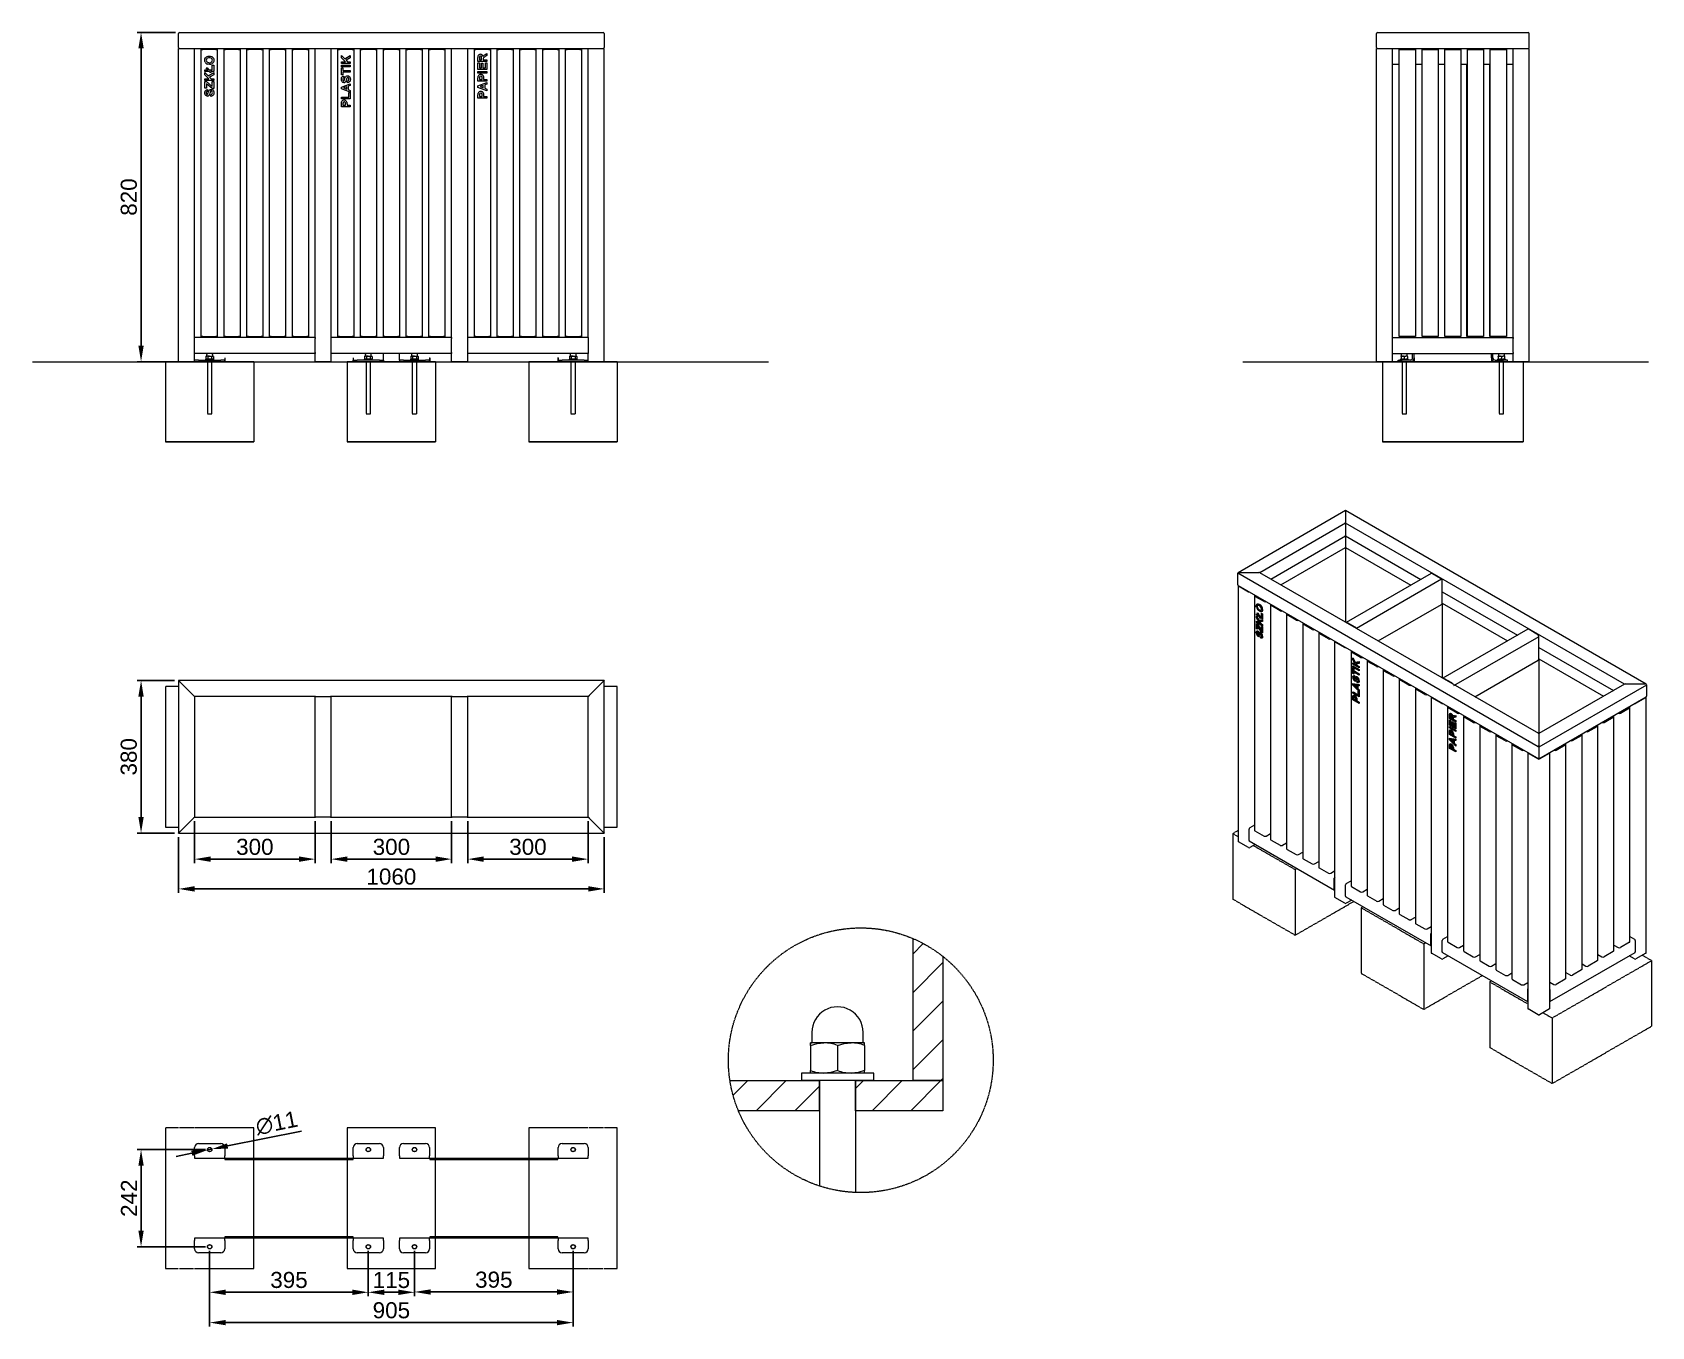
# Model space of a CAD drawing. Header units: millimetres. Extents: x -307 to 3724, y -150 to 3073.
import ezdxf

# ---------------------------------------------------------------- set-up
doc = ezdxf.new("R2010")
doc.units = ezdxf.units.MM
doc.linetypes.add('HIDDEN', pattern=[1.905, 1.27, -0.635])
for name, color, linetype, lineweight in [('ZANO_R', 7, 'Continuous', 0), ('ZANO_R_przerywana', 7, 'HIDDEN', 0), ('ZANO_W', 1, 'Continuous', 0)]:
    doc.layers.add(name, color=color, linetype=linetype, lineweight=lineweight)
doc.styles.add('Arial', font='arial.ttf')
doc.styles.get("Standard").update_dxf_attribs({"font": 'ARIALUNI.TTF'})
doc.dimstyles.new('pl i ang', dxfattribs={"dimtxt": 50, "dimasz": 50, "dimexe": 1.25, "dimexo": 0.625, "dimgap": 10, "dimtad": 1, "dimtoh": 1, "dimtxsty": 'Standard', "dimcen": 2.5, "dimclrd": 1, "dimclre": 1, "dimclrt": 1, "dimadec": 0, "dimazin": 0, "dimtfac": 1, "dimtmove": 0, "dimatfit": 3, "dimfxl": 1, "dimarcsym": 1})

msp = doc.modelspace()

# ---------------------------------------------------------------- blocks, each defined once
blk = doc.blocks.new('*D398')
at = {"layer": 'ZANO_W', "color": 1, "lineweight": -2}
for p, q in [((48.9, 3072.9), (-46.9, 3072.9)), ((-36.9, 2292.9), (-36.9, 3032.9)), ((46.4, 2252.9), (-46.9, 2252.9))]:
    blk.add_line(p, q, dxfattribs=at)
at = {"layer": 'ZANO_W', "color": 1}
for points in [[(-30.3, 3032.9), (-43.6, 3032.9), (-36.9, 3072.9)], [(-43.6, 2292.9), (-30.3, 2292.9), (-36.9, 2252.9)]]:
    blk.add_solid(points, dxfattribs=at)
at = {"layer": 'ZANO_W', "color": 1, "insert": (-67.3, 2662.9), "char_height": 40, "attachment_point": 5, "rotation": 90, "style": 'Arial'}
blk.add_mtext('820', dxfattribs=at)
blk = doc.blocks.new('*D400')
at = {"layer": 'ZANO_W', "color": 1, "lineweight": -2}
for p, q in [((46.4, 1459), (-46.9, 1459)), ((-36.9, 1419), (-36.9, 1119)), ((46.5, 1079), (-46.9, 1079))]:
    blk.add_line(p, q, dxfattribs=at)
at = {"layer": 'ZANO_W', "color": 1}
for points in [[(-30.3, 1419), (-43.6, 1419), (-36.9, 1459)], [(-43.6, 1119), (-30.3, 1119), (-36.9, 1079)]]:
    blk.add_solid(points, dxfattribs=at)
at = {"layer": 'ZANO_W', "color": 1, "insert": (-67.4, 1269), "char_height": 40, "attachment_point": 5, "rotation": 90, "style": 'Arial'}
blk.add_mtext('380', dxfattribs=at)
blk = doc.blocks.new('*D401')
at = {"layer": 'ZANO_W', "color": 1, "lineweight": -2}
for p, q in [((123.9, 290.8), (-46.9, 290.8)), ((-36.9, 250.8), (-36.9, 88.8)), ((123.9, 48.8), (-46.9, 48.8))]:
    blk.add_line(p, q, dxfattribs=at)
at = {"layer": 'ZANO_W', "color": 1}
for points in [[(-30.3, 250.8), (-43.6, 250.8), (-36.9, 290.8)], [(-43.6, 88.8), (-30.3, 88.8), (-36.9, 48.8)]]:
    blk.add_solid(points, dxfattribs=at)
at = {"layer": 'ZANO_W', "color": 1, "insert": (-67, 169.8), "char_height": 40, "attachment_point": 5, "rotation": 90, "style": 'Arial'}
blk.add_mtext('242', dxfattribs=at)
blk = doc.blocks.new('*D402')
at = {"layer": 'ZANO_W', "color": 1, "lineweight": -2}
for p, q in [((133.9, 38.8), (133.9, -74.6)), ((528.9, 38.8), (528.9, -74.6)), ((173.9, -64.6), (488.9, -64.6))]:
    blk.add_line(p, q, dxfattribs=at)
at = {"layer": 'ZANO_W', "color": 1}
for points in [[(173.9, -57.9), (173.9, -71.3), (133.9, -64.6)], [(488.9, -71.3), (488.9, -57.9), (528.9, -64.6)]]:
    blk.add_solid(points, dxfattribs=at)
at = {"layer": 'ZANO_W', "color": 1, "insert": (331.4, -34.1), "char_height": 40, "attachment_point": 5, "style": 'Arial'}
blk.add_mtext('395', dxfattribs=at)
blk = doc.blocks.new('*D403')
at = {"layer": 'ZANO_W', "color": 1, "lineweight": -2}
for p, q in [((528.9, 38.8), (528.9, -74.6)), ((643.9, 38.8), (643.9, -74.6)), ((568.9, -64.6), (603.9, -64.6))]:
    blk.add_line(p, q, dxfattribs=at)
at = {"layer": 'ZANO_W', "color": 1}
for points in [[(568.9, -57.9), (568.9, -71.3), (528.9, -64.6)], [(603.9, -71.3), (603.9, -57.9), (643.9, -64.6)]]:
    blk.add_solid(points, dxfattribs=at)
at = {"layer": 'ZANO_W', "color": 1, "insert": (586.4, -34.2), "char_height": 40, "attachment_point": 5, "style": 'Arial'}
blk.add_mtext('115', dxfattribs=at)
blk = doc.blocks.new('*D404')
at = {"layer": 'ZANO_W', "color": 1, "lineweight": -2}
for p, q in [((643.9, 38.8), (643.9, -73.8)), ((1038.9, 38.8), (1038.9, -73.8)), ((683.9, -63.8), (998.9, -63.8))]:
    blk.add_line(p, q, dxfattribs=at)
at = {"layer": 'ZANO_W', "color": 1}
for points in [[(683.9, -57.2), (683.9, -70.5), (643.9, -63.8)], [(998.9, -70.5), (998.9, -57.2), (1038.9, -63.8)]]:
    blk.add_solid(points, dxfattribs=at)
at = {"layer": 'ZANO_W', "color": 1, "insert": (841.4, -33.4), "char_height": 40, "attachment_point": 5, "style": 'Arial'}
blk.add_mtext('395', dxfattribs=at)
blk = doc.blocks.new('*D405')
at = {"layer": 'ZANO_W', "color": 1, "lineweight": -2}
for p, q in [((133.9, 38.8), (133.9, -150.1)), ((1038.9, 38.8), (1038.9, -150.1)), ((173.9, -140.1), (998.9, -140.1))]:
    blk.add_line(p, q, dxfattribs=at)
at = {"layer": 'ZANO_W', "color": 1}
for points in [[(173.9, -133.4), (173.9, -146.7), (133.9, -140.1)], [(998.9, -146.7), (998.9, -133.4), (1038.9, -140.1)]]:
    blk.add_solid(points, dxfattribs=at)
at = {"layer": 'ZANO_W', "color": 1, "insert": (586.4, -109.6), "char_height": 40, "attachment_point": 5, "style": 'Arial'}
blk.add_mtext('905', dxfattribs=at)
blk = doc.blocks.new('*D408')
at = {"layer": 'ZANO_W', "color": 1, "lineweight": -2}
for p, q in [((178.5, 299.9), (362.4, 337)), ((128.6, 289.8), (139.3, 291.9)), ((89.3, 281.8), (50.1, 273.9))]:
    blk.add_line(p, q, dxfattribs=at)
at = {"layer": 'ZANO_W', "color": 1}
for points in [[(90.7, 275.3), (88, 288.4), (128.6, 289.8)], [(177.2, 306.4), (179.9, 293.3), (139.3, 291.9)]]:
    blk.add_solid(points, dxfattribs=at)
at = {"layer": 'ZANO_W', "color": 1, "insert": (300.8, 356.7), "char_height": 40, "attachment_point": 5, "rotation": 11.416, "style": 'Arial'}
blk.add_mtext('∅11', dxfattribs=at)
blk = doc.blocks.new('*D409')
at = {"layer": 'ZANO_W', "color": 1, "lineweight": -2}
for p, q in [((96.4, 1109), (96.4, 1004.1)), ((396.4, 1109), (396.4, 1004.1)), ((136.4, 1014.1), (356.4, 1014.1))]:
    blk.add_line(p, q, dxfattribs=at)
at = {"layer": 'ZANO_W', "color": 1}
for points in [[(136.4, 1020.8), (136.4, 1007.4), (96.4, 1014.1)], [(356.4, 1007.4), (356.4, 1020.8), (396.4, 1014.1)]]:
    blk.add_solid(points, dxfattribs=at)
at = {"layer": 'ZANO_W', "color": 1, "insert": (246.4, 1044.5), "char_height": 40, "attachment_point": 5, "style": 'Arial'}
blk.add_mtext('300', dxfattribs=at)
blk = doc.blocks.new('*D410')
at = {"layer": 'ZANO_W', "color": 1, "lineweight": -2}
for p, q in [((436.4, 1109), (436.4, 1004.1)), ((736.4, 1109), (736.4, 1004.1)), ((476.4, 1014.1), (696.4, 1014.1))]:
    blk.add_line(p, q, dxfattribs=at)
at = {"layer": 'ZANO_W', "color": 1}
for points in [[(476.4, 1020.8), (476.4, 1007.4), (436.4, 1014.1)], [(696.4, 1007.4), (696.4, 1020.8), (736.4, 1014.1)]]:
    blk.add_solid(points, dxfattribs=at)
at = {"layer": 'ZANO_W', "color": 1, "insert": (586.4, 1044.5), "char_height": 40, "attachment_point": 5, "style": 'Arial'}
blk.add_mtext('300', dxfattribs=at)
blk = doc.blocks.new('*D411')
at = {"layer": 'ZANO_W', "color": 1, "lineweight": -2}
for p, q in [((776.4, 1109), (776.4, 1004.1)), ((1076.4, 1109), (1076.4, 1004.1)), ((816.4, 1014.1), (1036.4, 1014.1))]:
    blk.add_line(p, q, dxfattribs=at)
at = {"layer": 'ZANO_W', "color": 1}
for points in [[(816.4, 1020.8), (816.4, 1007.4), (776.4, 1014.1)], [(1036.4, 1007.4), (1036.4, 1020.8), (1076.4, 1014.1)]]:
    blk.add_solid(points, dxfattribs=at)
at = {"layer": 'ZANO_W', "color": 1, "insert": (926.4, 1044.5), "char_height": 40, "attachment_point": 5, "style": 'Arial'}
blk.add_mtext('300', dxfattribs=at)
blk = doc.blocks.new('*D412')
at = {"layer": 'ZANO_W', "color": 1, "lineweight": -2}
for p, q in [((56.4, 1069), (56.4, 930)), ((1116.4, 1069), (1116.4, 930)), ((96.4, 940), (1076.4, 940))]:
    blk.add_line(p, q, dxfattribs=at)
at = {"layer": 'ZANO_W', "color": 1}
for points in [[(96.4, 946.7), (96.4, 933.3), (56.4, 940)], [(1076.4, 933.3), (1076.4, 946.7), (1116.4, 940)]]:
    blk.add_solid(points, dxfattribs=at)
at = {"layer": 'ZANO_W', "color": 1, "insert": (586.4, 970.4), "char_height": 40, "attachment_point": 5, "style": 'Arial'}
blk.add_mtext('1060', dxfattribs=at)

# ---------------------------------------------------------------- dimensions: what is measured, and where the dimension line sits
at = {"layer": 'ZANO_W'}
for base, p1, p2, picture, middle in [((-36.9, 3072.9), (56.4, 2252.9), (58.9, 3072.9), '*D398', (-67.3, 2662.9)), ((-36.9, 1079), (56.4, 1459), (56.5, 1079), '*D400', (-67.4, 1269)), ((-36.9, 48.8), (133.9, 290.8), (133.9, 48.8), '*D401', (-67, 169.8))]:
    dim = msp.add_linear_dim(base=base, p1=p1, p2=p2, angle=90, dimstyle='pl i ang', override={"dimtxt": 40, "dimasz": 40, "dimexe": 10, "dimexo": 10, "dimtoh": 0, "dimdec": 0, "dimtxsty": 'Arial', "dimtdec": 0, "dimtmove": 1}, dxfattribs=at)
    dim.commit()
    dim.dimension.update_dxf_attribs({"geometry": picture, "text_midpoint": middle})
for base, p1, p2, picture, middle in [((396.4, 1014.1), (96.4, 1119), (396.4, 1119), '*D409', (246.4, 1044.5)), ((736.4, 1014.1), (436.4, 1119), (736.4, 1119), '*D410', (586.4, 1044.5)), ((1076.4, 1014.1), (776.4, 1119), (1076.4, 1119), '*D411', (926.4, 1044.5)), ((1116.4, 940), (56.4, 1079), (1116.4, 1079), '*D412', (586.4, 970.4)), ((528.9, -64.6), (133.9, 48.8), (528.9, 48.8), '*D402', (331.4, -34.1)), ((1038.9, -140.1), (133.9, 48.8), (1038.9, 48.8), '*D405', (586.4, -109.6)), ((643.9, -64.6), (528.9, 48.8), (643.9, 48.8), '*D403', (586.4, -34.2)), ((1038.9, -63.8), (643.9, 48.8), (1038.9, 48.8), '*D404', (841.4, -33.4))]:
    dim = msp.add_linear_dim(base=base, p1=p1, p2=p2, dimstyle='pl i ang', override={"dimtxt": 40, "dimasz": 40, "dimexe": 10, "dimexo": 10, "dimtoh": 0, "dimdec": 0, "dimtxsty": 'Arial', "dimtdec": 0, "dimtmove": 1}, dxfattribs=at)
    dim.commit()
    dim.dimension.update_dxf_attribs({"geometry": picture, "text_midpoint": middle})
dim = msp.add_diameter_dim_2p(p1=(128.6, 289.8), p2=(139.3, 291.9), dimstyle='pl i ang', override={"dimtxt": 40, "dimasz": 40, "dimexe": 10, "dimexo": 10, "dimtoh": 0, "dimdec": 0, "dimtxsty": 'Arial', "dimtdec": 0, "dimtmove": 1}, dxfattribs=at)
dim.commit()
dim.dimension.update_dxf_attribs({"geometry": '*D408', "text_midpoint": (307, 325.8), "dimtype": 163})

# ---------------------------------------------------------------- linework, layer by layer
at = {"layer": 'ZANO_R'}
for p, q in [((56.4, 3035.4), (56.4, 3070.4)), ((58.9, 3072.9), (1113.9, 3072.9)), ((1116.4, 3070.4), (1116.4, 3035.4)), ((3039.2, 3035.4), (3039.2, 3070.4)), ((3041.7, 3072.9), (3416.7, 3072.9)), ((3419.2, 3035.4), (3419.2, 3070.4)), ((56.4, 2252.9), (56.4, 3032.9)), ((56.4, 3032.9), (58.9, 3032.9)), ((58.9, 3032.9), (93.9, 3032.9)), ((93.9, 3032.9), (96.4, 3032.9)), ((96.4, 2312.9), (96.4, 3032.9)), ((96.4, 3032.9), (396.4, 3032.9)), ((113, 2315.4), (113, 3030.4)), ((113, 3030.4), (117, 3030.4)), ((149, 3030.4), (117, 3030.4)), ((149, 3030.4), (153, 3030.4)), ((153, 3030.4), (153, 2315.4)), ((169.7, 2315.4), (169.7, 3030.4)), ((169.7, 3030.4), (173.7, 3030.4)), ((205.7, 3030.4), (173.7, 3030.4)), ((205.7, 3030.4), (209.7, 3030.4)), ((209.7, 3030.4), (209.7, 2315.4)), ((226.4, 2315.4), (226.4, 3030.4)), ((226.4, 3030.4), (230.4, 3030.4)), ((262.4, 3030.4), (230.4, 3030.4)), ((262.4, 3030.4), (266.4, 3030.4)), ((266.4, 3030.4), (266.4, 2315.4)), ((283.1, 2315.4), (283.1, 3030.4)), ((283.1, 3030.4), (287.1, 3030.4)), ((319.1, 3030.4), (287.1, 3030.4)), ((319.1, 3030.4), (323.1, 3030.4)), ((323.1, 3030.4), (323.1, 2315.4)), ((339.8, 2315.4), (339.8, 3030.4)), ((339.8, 3030.4), (343.8, 3030.4)), ((375.8, 3030.4), (343.8, 3030.4)), ((375.8, 3030.4), (379.8, 3030.4)), ((379.8, 3030.4), (379.8, 2315.4)), ((396.4, 2312.9), (396.4, 3032.9)), ((396.4, 3032.9), (398.9, 3032.9)), ((398.9, 3032.9), (433.9, 3032.9)), ((433.9, 3032.9), (436.4, 3032.9)), ((436.4, 2312.9), (436.4, 3032.9)), ((436.4, 3032.9), (736.4, 3032.9)), ((453, 2315.4), (453, 3030.4)), ((453, 3030.4), (457, 3030.4)), ((489, 3030.4), (457, 3030.4)), ((489, 3030.4), (493, 3030.4)), ((493, 3030.4), (493, 2315.4)), ((509.7, 2315.4), (509.7, 3030.4)), ((509.7, 3030.4), (513.7, 3030.4)), ((545.7, 3030.4), (513.7, 3030.4)), ((545.7, 3030.4), (549.7, 3030.4)), ((549.7, 3030.4), (549.7, 2315.4)), ((566.4, 2315.4), (566.4, 3030.4)), ((566.4, 3030.4), (570.4, 3030.4)), ((602.4, 3030.4), (570.4, 3030.4)), ((602.4, 3030.4), (606.4, 3030.4)), ((606.4, 3030.4), (606.4, 2315.4)), ((623.1, 2315.4), (623.1, 3030.4)), ((623.1, 3030.4), (627.1, 3030.4)), ((659.1, 3030.4), (627.1, 3030.4)), ((659.1, 3030.4), (663.1, 3030.4)), ((663.1, 3030.4), (663.1, 2315.4)), ((679.8, 2315.4), (679.8, 3030.4)), ((679.8, 3030.4), (683.8, 3030.4)), ((715.8, 3030.4), (683.8, 3030.4)), ((715.8, 3030.4), (719.8, 3030.4)), ((719.8, 3030.4), (719.8, 2315.4)), ((736.4, 2312.9), (736.4, 3032.9)), ((736.4, 3032.9), (738.9, 3032.9)), ((738.9, 3032.9), (773.9, 3032.9)), ((773.9, 3032.9), (776.4, 3032.9)), ((776.4, 2312.9), (776.4, 3032.9)), ((776.4, 3032.9), (1076.4, 3032.9)), ((793, 2315.4), (793, 3030.4)), ((793, 3030.4), (797, 3030.4)), ((829, 3030.4), (797, 3030.4)), ((829, 3030.4), (833, 3030.4)), ((833, 3030.4), (833, 2315.4)), ((849.7, 2315.4), (849.7, 3030.4)), ((849.7, 3030.4), (853.7, 3030.4)), ((885.7, 3030.4), (853.7, 3030.4)), ((885.7, 3030.4), (889.7, 3030.4)), ((889.7, 3030.4), (889.7, 2315.4)), ((906.4, 2315.4), (906.4, 3030.4)), ((906.4, 3030.4), (910.4, 3030.4)), ((942.4, 3030.4), (910.4, 3030.4)), ((942.4, 3030.4), (946.4, 3030.4)), ((946.4, 3030.4), (946.4, 2315.4)), ((963.1, 2315.4), (963.1, 3030.4)), ((963.1, 3030.4), (967.1, 3030.4)), ((999.1, 3030.4), (967.1, 3030.4)), ((999.1, 3030.4), (1003.1, 3030.4)), ((1003.1, 3030.4), (1003.1, 2315.4)), ((1019.8, 2315.4), (1019.8, 3030.4)), ((1019.8, 3030.4), (1023.8, 3030.4)), ((1055.8, 3030.4), (1023.8, 3030.4)), ((1055.8, 3030.4), (1059.8, 3030.4)), ((1059.8, 3030.4), (1059.8, 2315.4)), ((1076.4, 2312.9), (1076.4, 3032.9)), ((1076.4, 3032.9), (1078.9, 3032.9)), ((1078.9, 3032.9), (1113.9, 3032.9)), ((1113.9, 3032.9), (1116.4, 3032.9)), ((1116.4, 2252.9), (1116.4, 3032.9)), ((3039.2, 2252.9), (3039.2, 3032.9)), ((3039.2, 3032.9), (3041.7, 3032.9)), ((3041.7, 3032.9), (3076.7, 3032.9)), ((3076.7, 3032.9), (3079.2, 3032.9)), ((3079.2, 3032.9), (3379.2, 3032.9)), ((3079.2, 2312.9), (3079.2, 3032.9)), ((3095.9, 2315.4), (3095.9, 3030.4)), ((3095.9, 3030.4), (3099.9, 3030.4)), ((3099.9, 3030.4), (3131.9, 3030.4)), ((3131.9, 3030.4), (3135.9, 3030.4)), ((3135.9, 3030.4), (3135.9, 2315.4)), ((3152.6, 2315.4), (3152.6, 3030.4)), ((3152.6, 3030.4), (3156.6, 3030.4)), ((3156.6, 3030.4), (3188.6, 3030.4)), ((3188.6, 3030.4), (3192.6, 3030.4)), ((3192.6, 3030.4), (3192.6, 2315.4)), ((3209.2, 2315.4), (3209.2, 3030.4)), ((3209.2, 3030.4), (3213.2, 3030.4)), ((3213.2, 3030.4), (3245.2, 3030.4)), ((3245.2, 3030.4), (3249.2, 3030.4)), ((3249.2, 3030.4), (3249.2, 2315.4)), ((3265.9, 2315.4), (3265.9, 3030.4)), ((3265.9, 3030.4), (3269.9, 3030.4)), ((3269.9, 3030.4), (3301.9, 3030.4)), ((3301.9, 3030.4), (3305.9, 3030.4)), ((3305.9, 3030.4), (3305.9, 2315.4)), ((3322.6, 2315.4), (3322.6, 3030.4)), ((3322.6, 3030.4), (3326.6, 3030.4)), ((3326.6, 3030.4), (3358.6, 3030.4)), ((3358.6, 3030.4), (3362.6, 3030.4)), ((3362.6, 3030.4), (3362.6, 2315.4)), ((3379.2, 2312.9), (3379.2, 3032.9)), ((3379.2, 3032.9), (3381.7, 3032.9)), ((3381.7, 3032.9), (3416.7, 3032.9)), ((3416.7, 3032.9), (3419.2, 3032.9)), ((3419.2, 2252.9), (3419.2, 3032.9)), ((125.3, 2984.7), (128.1, 2984.7)), ((129.4, 2979.6), (125.3, 2984.7)), ((128.1, 2984.7), (132.2, 2979.6)), ((140.4, 2990.9), (144, 2990.9)), ((140.4, 2979.6), (140.4, 2990.9)), ((144, 2990.9), (144, 2975.4)), ((462, 3009.2), (462, 3015)), ((462, 3015), (470.5, 3006.7)), ((471.9, 2999.9), (462, 3009.2)), ((462, 2999.9), (471.9, 2999.9)), ((462, 2995.7), (462, 2999.9)), ((484, 2995.7), (462, 2995.7)), ((462, 2987), (462, 2991.2)), ((462, 2991.2), (484, 2991.2)), ((484, 2987), (462, 2987)), ((462, 2984.4), (465.7, 2984.4)), ((462, 2967.2), (462, 2984.4)), ((465.7, 2984.4), (465.7, 2977.9)), ((470.5, 3006.7), (484, 3015.3)), ((484, 3009.7), (473.8, 3003.5)), ((473.8, 3003.5), (477.4, 2999.9)), ((477.4, 2999.9), (484, 2999.9)), ((484, 3015.3), (484, 3009.7)), ((484, 2999.9), (484, 2995.7)), ((484, 2991.2), (484, 2987)), ((802, 3000.7), (802, 3009.9)), ((824, 3000.7), (802, 3000.7)), ((802, 2996.8), (805.7, 2996.8)), ((802, 2980.4), (802, 2996.8)), ((805.7, 3008.5), (805.7, 3004.9)), ((805.7, 3004.9), (811.1, 3004.9)), ((805.7, 2996.8), (805.7, 2984.6)), ((805.7, 2984.6), (810.5, 2984.6)), ((810.5, 2995.9), (814.2, 2995.9)), ((810.5, 2984.6), (810.5, 2995.9)), ((811.1, 3004.9), (811.1, 3008.3)), ((814.2, 2995.9), (814.2, 2984.6)), ((814.2, 2984.6), (820.4, 2984.6)), ((814.7, 3005.9), (814.7, 3004.9)), ((814.7, 3004.9), (824, 3004.9)), ((824, 3015.2), (819, 3012.1)), ((819.7, 3017.5), (824, 3020.2)), ((820.4, 2984.6), (820.4, 2997)), ((820.4, 2997), (824, 2997)), ((824, 3020.2), (824, 3015.2)), ((824, 3004.9), (824, 3000.7)), ((824, 2997), (824, 2980.4)), ((3095.9, 2992.9), (3079.2, 2992.9)), ((3152.6, 2992.9), (3135.9, 2992.9)), ((3209.2, 2992.9), (3192.6, 2992.9)), ((3265.9, 2992.9), (3249.2, 2992.9)), ((3264, 2315.4), (3264, 2992.9)), ((3322.6, 2992.9), (3305.9, 2992.9)), ((3321.6, 2315.4), (3321.6, 2992.9)), ((3379.2, 2992.9), (3362.6, 2992.9)), ((122, 2979.6), (129.4, 2979.6)), ((122, 2975.4), (122, 2979.6)), ((132.8, 2975.4), (122, 2975.4)), ((122, 2972.7), (130.5, 2964.4)), ((122, 2966.9), (122, 2972.7)), ((131.9, 2957.6), (122, 2966.9)), ((122, 2957.6), (131.9, 2957.6)), ((122, 2953.4), (122, 2957.6)), ((144, 2953.4), (122, 2953.4)), ((122, 2950.3), (125.7, 2950.3)), ((122, 2934.2), (122, 2950.3)), ((125.7, 2950.3), (140.4, 2937.9)), ((125.7, 2944.9), (125.7, 2934.2)), ((140.1, 2932.8), (125.7, 2944.9)), ((130.5, 2964.4), (144, 2973)), ((132.2, 2979.6), (140.4, 2979.6)), ((134.9, 2972.9), (132.8, 2975.4)), ((144, 2967.4), (133.8, 2961.1)), ((133.8, 2961.1), (137.4, 2957.6)), ((137.7, 2972.9), (134.9, 2972.9)), ((135.6, 2975.4), (137.7, 2972.9)), ((144, 2975.4), (135.6, 2975.4)), ((137.4, 2957.6), (144, 2957.6)), ((140.4, 2937.9), (140.4, 2950.6)), ((140.4, 2950.6), (144, 2950.6)), ((144, 2973), (144, 2967.4)), ((144, 2957.6), (144, 2953.4)), ((144, 2950.6), (144, 2932.8)), ((465.7, 2967.2), (462, 2967.2)), ((462, 2936.9), (484, 2945.2)), ((465.7, 2977.9), (484, 2977.9)), ((465.7, 2973.7), (465.7, 2967.2)), ((484, 2973.7), (465.7, 2973.7)), ((468.2, 2964.1), (468.5, 2959.9)), ((476.7, 2947.2), (476.4, 2951.4)), ((484, 2977.9), (484, 2973.7)), ((484, 2945.2), (484, 2940.7)), ((824, 2980.4), (802, 2980.4)), ((802, 2971.6), (802, 2975.9)), ((802, 2975.9), (824, 2975.9)), ((824, 2971.6), (802, 2971.6)), ((802, 2951.6), (802, 2958.7)), ((824, 2951.6), (802, 2951.6)), ((802, 2940.2), (824, 2948.5)), ((805.7, 2958.1), (805.7, 2955.9)), ((805.7, 2955.9), (812.2, 2955.9)), ((812.2, 2955.9), (812.2, 2958.4)), ((815.9, 2958.8), (815.9, 2955.9)), ((815.9, 2955.9), (824, 2955.9)), ((824, 2944), (819, 2942.2)), ((824, 2975.9), (824, 2971.6)), ((824, 2955.9), (824, 2951.6)), ((824, 2948.5), (824, 2944)), ((125.7, 2934.2), (122, 2934.2)), ((128.2, 2930.3), (128.5, 2926)), ((136.7, 2913.3), (136.4, 2917.6)), ((144, 2932.8), (140.1, 2932.8)), ((462, 2932.4), (462, 2936.9)), ((484, 2924.1), (462, 2932.4)), ((462, 2911.9), (480.4, 2911.9)), ((462, 2907.7), (462, 2911.9)), ((484, 2907.7), (462, 2907.7)), ((475.3, 2937.5), (467.4, 2934.6)), ((467.4, 2934.6), (475.3, 2931.8)), ((475.3, 2931.8), (475.3, 2937.5)), ((484, 2940.7), (479, 2938.9)), ((479, 2938.9), (479, 2930.4)), ((479, 2930.4), (484, 2928.6)), ((480.4, 2911.9), (480.4, 2923.2)), ((480.4, 2923.2), (484, 2923.2)), ((484, 2928.6), (484, 2924.1)), ((484, 2923.2), (484, 2907.7)), ((802, 2935.7), (802, 2940.2)), ((824, 2927.4), (802, 2935.7)), ((802, 2909.3), (802, 2916.4)), ((824, 2909.3), (802, 2909.3)), ((805.7, 2915.8), (805.7, 2913.5)), ((805.7, 2913.5), (812.2, 2913.5)), ((815.3, 2940.8), (807.4, 2937.9)), ((807.4, 2937.9), (815.3, 2935.1)), ((812.2, 2913.5), (812.2, 2916.1)), ((815.3, 2935.1), (815.3, 2940.8)), ((815.9, 2916.4), (815.9, 2913.5)), ((815.9, 2913.5), (824, 2913.5)), ((819, 2942.2), (819, 2933.7)), ((819, 2933.7), (824, 2931.9)), ((824, 2931.9), (824, 2927.4)), ((824, 2913.5), (824, 2909.3)), ((462, 2887.4), (462, 2894.4)), ((484, 2887.4), (462, 2887.4)), ((465.7, 2893.9), (465.7, 2891.6)), ((465.7, 2891.6), (472.2, 2891.6)), ((472.2, 2891.6), (472.2, 2894.2)), ((475.9, 2894.5), (475.9, 2891.6)), ((475.9, 2891.6), (484, 2891.6)), ((484, 2891.6), (484, 2887.4)), ((396.4, 2312.9), (96.4, 2312.9)), ((96.4, 2310.4), (96.4, 2312.9)), ((96.4, 2275.4), (96.4, 2310.4)), ((117, 2315.4), (113, 2315.4)), ((117, 2315.4), (149, 2315.4)), ((153, 2315.4), (149, 2315.4)), ((173.7, 2315.4), (169.7, 2315.4)), ((173.7, 2315.4), (205.7, 2315.4)), ((209.7, 2315.4), (205.7, 2315.4)), ((230.4, 2315.4), (226.4, 2315.4)), ((230.4, 2315.4), (262.4, 2315.4)), ((266.4, 2315.4), (262.4, 2315.4)), ((287.1, 2315.4), (283.1, 2315.4)), ((287.1, 2315.4), (319.1, 2315.4)), ((323.1, 2315.4), (319.1, 2315.4)), ((343.8, 2315.4), (339.8, 2315.4)), ((343.8, 2315.4), (375.8, 2315.4)), ((379.8, 2315.4), (375.8, 2315.4)), ((396.4, 2312.9), (396.4, 2310.4)), ((396.4, 2275.4), (396.4, 2310.4)), ((736.4, 2312.9), (436.4, 2312.9)), ((436.4, 2310.4), (436.4, 2312.9)), ((436.4, 2275.4), (436.4, 2310.4)), ((457, 2315.4), (453, 2315.4)), ((457, 2315.4), (489, 2315.4)), ((493, 2315.4), (489, 2315.4)), ((513.7, 2315.4), (509.7, 2315.4)), ((513.7, 2315.4), (545.7, 2315.4)), ((549.7, 2315.4), (545.7, 2315.4)), ((570.4, 2315.4), (566.4, 2315.4)), ((570.4, 2315.4), (602.4, 2315.4)), ((606.4, 2315.4), (602.4, 2315.4)), ((627.1, 2315.4), (623.1, 2315.4)), ((627.1, 2315.4), (659.1, 2315.4)), ((663.1, 2315.4), (659.1, 2315.4)), ((683.8, 2315.4), (679.8, 2315.4)), ((683.8, 2315.4), (715.8, 2315.4)), ((719.8, 2315.4), (715.8, 2315.4)), ((736.4, 2312.9), (736.4, 2310.4)), ((736.4, 2275.4), (736.4, 2310.4)), ((1076.4, 2312.9), (776.4, 2312.9)), ((776.4, 2310.4), (776.4, 2312.9)), ((776.4, 2275.4), (776.4, 2310.4)), ((797, 2315.4), (793, 2315.4)), ((797, 2315.4), (829, 2315.4)), ((833, 2315.4), (829, 2315.4)), ((853.7, 2315.4), (849.7, 2315.4)), ((853.7, 2315.4), (885.7, 2315.4)), ((889.7, 2315.4), (885.7, 2315.4)), ((910.4, 2315.4), (906.4, 2315.4)), ((910.4, 2315.4), (942.4, 2315.4)), ((946.4, 2315.4), (942.4, 2315.4)), ((967.1, 2315.4), (963.1, 2315.4)), ((967.1, 2315.4), (999.1, 2315.4)), ((1003.1, 2315.4), (999.1, 2315.4)), ((1023.8, 2315.4), (1019.8, 2315.4)), ((1023.8, 2315.4), (1055.8, 2315.4)), ((1059.8, 2315.4), (1055.8, 2315.4)), ((1076.4, 2312.9), (1076.4, 2310.4)), ((1076.4, 2310.4), (1076.4, 2275.4)), ((3079.2, 2312.9), (3379.2, 2312.9)), ((3079.2, 2310.4), (3079.2, 2312.9)), ((3079.2, 2275.4), (3079.2, 2310.4)), ((3099.9, 2315.4), (3095.9, 2315.4)), ((3131.9, 2315.4), (3099.9, 2315.4)), ((3135.9, 2315.4), (3131.9, 2315.4)), ((3156.6, 2315.4), (3152.6, 2315.4)), ((3188.6, 2315.4), (3156.6, 2315.4)), ((3192.6, 2315.4), (3188.6, 2315.4)), ((3213.2, 2315.4), (3209.2, 2315.4)), ((3245.2, 2315.4), (3213.2, 2315.4)), ((3249.2, 2315.4), (3245.2, 2315.4)), ((3265.9, 2315.4), (3264, 2315.4)), ((3269.9, 2315.4), (3265.9, 2315.4)), ((3301.9, 2315.4), (3269.9, 2315.4)), ((3305.9, 2315.4), (3301.9, 2315.4)), ((3322.6, 2315.4), (3321.6, 2315.4)), ((3326.6, 2315.4), (3322.6, 2315.4)), ((3358.6, 2315.4), (3326.6, 2315.4)), ((3362.6, 2315.4), (3358.6, 2315.4)), ((3379.2, 2312.9), (3379.2, 2310.4)), ((3379.2, 2275.4), (3379.2, 2310.4)), ((96.4, 2272.9), (96.4, 2275.4)), ((396.4, 2272.9), (96.4, 2272.9)), ((96.4, 2252.9), (96.4, 2272.9)), ((123.9, 2258.9), (123.9, 2256.9)), ((123.9, 2258.9), (143.9, 2258.9)), ((125.9, 2266.9), (124.7, 2266.2)), ((124.7, 2266.2), (124.7, 2259.7)), ((124.7, 2259.7), (125.9, 2258.9)), ((125.9, 2266.9), (127, 2266.9)), ((126.4, 2269.4), (126.4, 2267.2)), ((133.9, 2266.9), (127, 2266.9)), ((129.3, 2266.2), (129.3, 2259.7)), ((133.9, 2266.9), (140.9, 2266.9)), ((138.6, 2266.2), (138.6, 2259.7)), ((140.9, 2266.9), (141.9, 2266.9)), ((141.4, 2267.2), (141.4, 2269.4)), ((143.2, 2266.2), (141.9, 2266.9)), ((141.9, 2258.9), (143.2, 2259.7)), ((143.2, 2266.2), (143.2, 2259.7)), ((143.9, 2256.9), (143.9, 2258.9)), ((171.4, 2262.5), (171.4, 2256.9)), ((171.4, 2262.5), (171.8, 2262.5)), ((171.8, 2262.5), (171.8, 2252.9)), ((396.4, 2275.4), (396.4, 2272.9)), ((396.4, 2252.9), (396.4, 2272.9)), ((436.4, 2272.9), (436.4, 2275.4)), ((736.4, 2272.9), (436.4, 2272.9)), ((436.4, 2252.9), (436.4, 2272.9)), ((491.4, 2262.5), (491, 2262.5)), ((491, 2262.5), (491, 2252.9)), ((491.4, 2262.5), (491.4, 2256.9)), ((518.9, 2258.9), (518.9, 2256.9)), ((518.9, 2258.9), (538.9, 2258.9)), ((520.9, 2266.9), (519.7, 2266.2)), ((519.7, 2266.2), (519.7, 2259.7)), ((519.7, 2259.7), (520.9, 2258.9)), ((520.9, 2266.9), (522, 2266.9)), ((521.4, 2269.4), (521.4, 2267.2)), ((528.9, 2266.9), (522, 2266.9)), ((524.3, 2266.2), (524.3, 2259.7)), ((528.9, 2266.9), (535.9, 2266.9)), ((533.6, 2266.2), (533.6, 2259.7)), ((535.9, 2266.9), (536.9, 2266.9)), ((536.4, 2267.2), (536.4, 2269.4)), ((538.2, 2266.2), (536.9, 2266.9)), ((536.9, 2258.9), (538.2, 2259.7)), ((538.2, 2266.2), (538.2, 2259.7)), ((538.9, 2256.9), (538.9, 2258.9)), ((566.4, 2262.5), (566.4, 2272.9)), ((566.4, 2256.9), (566.4, 2262.5)), ((606.4, 2262.5), (606.4, 2272.9)), ((606.4, 2256.9), (606.4, 2262.5)), ((633.9, 2258.9), (633.9, 2256.9)), ((633.9, 2258.9), (653.9, 2258.9)), ((635.9, 2266.9), (634.7, 2266.2)), ((634.7, 2266.2), (634.7, 2259.7)), ((634.7, 2259.7), (635.9, 2258.9)), ((635.9, 2266.9), (637, 2266.9)), ((636.4, 2269.4), (636.4, 2267.2)), ((643.9, 2266.9), (637, 2266.9)), ((639.3, 2266.2), (639.3, 2259.7)), ((643.9, 2266.9), (650.9, 2266.9)), ((648.6, 2266.2), (648.6, 2259.7)), ((650.9, 2266.9), (651.9, 2266.9)), ((651.4, 2267.2), (651.4, 2269.4)), ((653.2, 2266.2), (651.9, 2266.9)), ((651.9, 2258.9), (653.2, 2259.7)), ((653.2, 2266.2), (653.2, 2259.7)), ((653.9, 2256.9), (653.9, 2258.9)), ((681.4, 2262.5), (681.4, 2256.9)), ((681.4, 2262.5), (681.8, 2262.5)), ((681.8, 2262.5), (681.8, 2252.9)), ((736.4, 2275.4), (736.4, 2272.9)), ((736.4, 2252.9), (736.4, 2272.9)), ((776.4, 2272.9), (776.4, 2275.4)), ((1076.4, 2272.9), (776.4, 2272.9)), ((776.4, 2252.9), (776.4, 2272.9)), ((1001.4, 2262.5), (1001, 2262.5)), ((1001, 2262.5), (1001, 2252.9)), ((1001.4, 2262.5), (1001.4, 2256.9)), ((1028.9, 2258.9), (1028.9, 2256.9)), ((1028.9, 2258.9), (1048.9, 2258.9)), ((1030.9, 2266.9), (1029.7, 2266.2)), ((1029.7, 2266.2), (1029.7, 2259.7)), ((1029.7, 2259.7), (1030.9, 2258.9)), ((1030.9, 2266.9), (1032, 2266.9)), ((1031.4, 2269.4), (1031.4, 2267.2)), ((1038.9, 2266.9), (1032, 2266.9)), ((1034.3, 2266.2), (1034.3, 2259.7)), ((1038.9, 2266.9), (1045.9, 2266.9)), ((1043.6, 2266.2), (1043.6, 2259.7)), ((1045.9, 2266.9), (1046.9, 2266.9)), ((1046.4, 2267.2), (1046.4, 2269.4)), ((1048.2, 2266.2), (1046.9, 2266.9)), ((1046.9, 2258.9), (1048.2, 2259.7)), ((1048.2, 2266.2), (1048.2, 2259.7)), ((1048.9, 2256.9), (1048.9, 2258.9)), ((1076.4, 2275.4), (1076.4, 2272.9)), ((1076.4, 2252.9), (1076.4, 2272.9)), ((3079.2, 2272.9), (3079.2, 2275.4)), ((3079.2, 2272.9), (3379.2, 2272.9)), ((3079.2, 2252.9), (3079.2, 2272.9)), ((3098.2, 2258.9), (3098.2, 2256.9)), ((3098.2, 2258.9), (3118.2, 2258.9)), ((3100.2, 2266.2), (3100.2, 2266.9)), ((3100.2, 2266.9), (3104.2, 2266.9)), ((3100.2, 2266.2), (3100.2, 2259.7)), ((3100.2, 2258.9), (3100.2, 2259.7)), ((3100.7, 2269.4), (3100.7, 2267.2)), ((3104.2, 2266.9), (3112.2, 2266.9)), ((3108.2, 2266.2), (3108.2, 2259.7)), ((3116.2, 2266.9), (3112.2, 2266.9)), ((3115.7, 2267.2), (3115.7, 2269.4)), ((3116.2, 2266.2), (3116.2, 2266.9)), ((3116.2, 2266.2), (3116.2, 2259.7)), ((3116.2, 2258.9), (3116.2, 2259.7)), ((3118.2, 2256.9), (3118.2, 2258.9)), ((3129.2, 2262.5), (3129.2, 2272.9)), ((3133.2, 2262.5), (3133.2, 2272.9)), ((3133.2, 2262.5), (3133.2, 2252.9)), ((3325.2, 2262.5), (3325.2, 2272.9)), ((3325.2, 2262.5), (3325.2, 2252.9)), ((3329.2, 2262.5), (3329.2, 2272.9)), ((3340.2, 2258.9), (3340.2, 2256.9)), ((3340.2, 2258.9), (3360.2, 2258.9)), ((3342.2, 2266.2), (3342.2, 2266.9)), ((3342.2, 2266.9), (3346.2, 2266.9)), ((3342.2, 2266.2), (3342.2, 2259.7)), ((3342.2, 2258.9), (3342.2, 2259.7)), ((3342.7, 2269.4), (3342.7, 2267.2)), ((3346.2, 2266.9), (3354.2, 2266.9)), ((3350.2, 2266.2), (3350.2, 2259.7)), ((3358.2, 2266.9), (3354.2, 2266.9)), ((3357.7, 2267.2), (3357.7, 2269.4)), ((3358.2, 2266.2), (3358.2, 2266.9)), ((3358.2, 2266.2), (3358.2, 2259.7)), ((3358.2, 2258.9), (3358.2, 2259.7)), ((3360.2, 2256.9), (3360.2, 2258.9)), ((3379.2, 2275.4), (3379.2, 2272.9)), ((3379.2, 2252.9), (3379.2, 2272.9)), ((-307.5, 2252.9), (1525.4, 2252.9)), ((23.9, 2252.9), (56.4, 2252.9)), ((243.9, 2252.9), (23.9, 2252.9)), ((58.9, 2252.9), (56.4, 2252.9)), ((56.4, 2252.9), (96.4, 2252.9)), ((93.9, 2252.9), (58.9, 2252.9)), ((96.4, 2252.9), (93.9, 2252.9)), ((106.4, 2256.9), (96.4, 2256.9)), ((96.4, 2252.9), (243.9, 2252.9)), ((106.4, 2256.9), (161.4, 2256.9)), ((128.4, 2252.9), (139.4, 2252.9)), ((128.4, 2252.9), (139.4, 2252.9)), ((171.4, 2256.9), (161.4, 2256.9)), ((171.4, 2252.9), (171.4, 2256.9)), ((243.9, 2252.9), (396.4, 2252.9)), ((398.9, 2252.9), (396.4, 2252.9)), ((433.9, 2252.9), (398.9, 2252.9)), ((436.4, 2252.9), (433.9, 2252.9)), ((436.4, 2252.9), (476.4, 2252.9)), ((476.4, 2252.9), (696.4, 2252.9)), ((696.4, 2252.9), (476.4, 2252.9)), ((491.4, 2252.9), (491.4, 2256.9)), ((491.4, 2256.9), (501.4, 2256.9)), ((556.4, 2256.9), (501.4, 2256.9)), ((523.4, 2252.9), (534.4, 2252.9)), ((523.4, 2252.9), (534.4, 2252.9)), ((556.4, 2256.9), (566.4, 2256.9)), ((566.4, 2256.9), (566.4, 2252.9)), ((606.4, 2256.9), (606.4, 2252.9)), ((616.4, 2256.9), (606.4, 2256.9)), ((616.4, 2256.9), (671.4, 2256.9)), ((638.4, 2252.9), (649.4, 2252.9)), ((638.4, 2252.9), (649.4, 2252.9)), ((681.4, 2256.9), (671.4, 2256.9)), ((681.4, 2252.9), (681.4, 2256.9)), ((696.4, 2252.9), (736.4, 2252.9)), ((738.9, 2252.9), (736.4, 2252.9)), ((773.9, 2252.9), (738.9, 2252.9)), ((776.4, 2252.9), (773.9, 2252.9)), ((776.4, 2252.9), (928.9, 2252.9)), ((928.9, 2252.9), (1076.4, 2252.9)), ((1148.9, 2252.9), (928.9, 2252.9)), ((1001.4, 2252.9), (1001.4, 2256.9)), ((1001.4, 2256.9), (1011.4, 2256.9)), ((1066.4, 2256.9), (1011.4, 2256.9)), ((1033.4, 2252.9), (1044.4, 2252.9)), ((1033.4, 2252.9), (1044.4, 2252.9)), ((1066.4, 2256.9), (1076.4, 2256.9)), ((1078.9, 2252.9), (1076.4, 2252.9)), ((1076.4, 2252.9), (1116.4, 2252.9)), ((1113.9, 2252.9), (1078.9, 2252.9)), ((1116.4, 2252.9), (1113.9, 2252.9)), ((1116.4, 2252.9), (1148.9, 2252.9)), ((2706.2, 2252.9), (3716.8, 2252.9)), ((3041.7, 2252.9), (3039.2, 2252.9)), ((3054.2, 2252.9), (3041.7, 2252.9)), ((3054.2, 2252.9), (3404.2, 2252.9)), ((3404.2, 2252.9), (3054.2, 2252.9)), ((3093.2, 2252.9), (3093.2, 2256.9)), ((3093.2, 2256.9), (3103.2, 2256.9)), ((3113.7, 2252.9), (3102.7, 2252.9)), ((3123.6, 2256.9), (3103.2, 2256.9)), ((3129.2, 2254.7), (3129.2, 2252.9)), ((3329.2, 2254.7), (3329.2, 2252.9)), ((3334.8, 2256.9), (3355.2, 2256.9)), ((3355.7, 2252.9), (3344.7, 2252.9)), ((3365.2, 2256.9), (3355.2, 2256.9)), ((3365.2, 2252.9), (3365.2, 2256.9)), ((3416.7, 2252.9), (3404.2, 2252.9)), ((3419.2, 2252.9), (3416.7, 2252.9)), ((2962.3, 1881.9), (2694.6, 1727.3)), ((3710.8, 1449.8), (2962.3, 1881.9)), ((2962.3, 1881), (2962.3, 1852.4)), ((2962.3, 1850.7), (2749.1, 1727.3)), ((2776.4, 1711.6), (2962.3, 1818.9)), ((3656.6, 1449.9), (2962.3, 1850.7)), ((2962.3, 1848.4), (2962.3, 1819.8)), ((2962.3, 1818.9), (3149.8, 1710.7)), ((2801.2, 1697.3), (2962.3, 1790.3)), ((2962.3, 1790.3), (3125, 1696.4)), ((3442.1, 1294.1), (2693.6, 1726.2)), ((2693.6, 1697.3), (2693.6, 1725.9)), ((2694.6, 1695.9), (3443.1, 1263.8)), ((2694.6, 1695.3), (2694.6, 1058.4)), ((2695.3, 1694.3), (2720.1, 1680)), ((2697.1, 1727.9), (2746.6, 1727.9)), ((3443.1, 1326.7), (2749.1, 1727.3)), ((2777.9, 1710.7), (2777.9, 1712.5)), ((3175.7, 1725.6), (2963.9, 1603.3)), ((3201.4, 1710.9), (2989.5, 1588.6)), ((3178.9, 1725.3), (3198.2, 1714.2)), ((3202.7, 1651.5), (3202.7, 1706.4)), ((2735.3, 1670.1), (2735.3, 1086.3)), ((2759.1, 1655.4), (2736.4, 1668.5)), ((3202.7, 1680.1), (3390.2, 1571.9)), ((2741.9, 1645.8), (2739.8, 1644.6)), ((2740, 1625), (2745.2, 1622)), ((2740, 1621.5), (2740, 1625)), ((2742.1, 1622.7), (2740, 1621.5)), ((2747.6, 1617.1), (2740, 1621.5)), ((2740, 1619.3), (2746, 1609)), ((2740, 1614.6), (2740, 1619.3)), ((2742, 1615.8), (2740, 1614.6)), ((2746.9, 1603), (2740, 1614.6)), ((2742.5, 1641.7), (2740.4, 1640.5)), ((2742.1, 1622.7), (2742.1, 1623.7)), ((2749.7, 1618.3), (2742.1, 1622.7)), ((2742.3, 1627.8), (2744.2, 1626.6)), ((2745.2, 1622), (2742.3, 1627.8)), ((2745.7, 1647.2), (2743.5, 1646)), ((2746, 1635.8), (2743.9, 1634.6)), ((2744.2, 1626.6), (2747.2, 1620.8)), ((2746.3, 1622.6), (2745.2, 1622)), ((2747.2, 1620.8), (2752.9, 1617.5)), ((2749.7, 1618.3), (2747.6, 1617.1)), ((2749, 1614.2), (2747.6, 1617.1)), ((2749.8, 1646.4), (2747.7, 1645.1)), ((2750, 1632.7), (2747.8, 1631.5)), ((2750.1, 1614.8), (2749, 1614.2)), ((2751, 1613), (2749, 1614.2)), ((2751.7, 1617.2), (2749.6, 1616)), ((2749.6, 1616), (2751, 1613)), ((2755.5, 1612.5), (2749.6, 1616)), ((2750.6, 1616.5), (2749.7, 1618.3)), ((2755.5, 1615), (2751.7, 1617.2)), ((2751.9, 1634.2), (2754, 1635.4)), ((2752.9, 1626.7), (2755.5, 1625.2)), ((2752.9, 1617.5), (2752.9, 1626.7)), ((2755, 1618.7), (2752.9, 1617.5)), ((2755.2, 1638.2), (2753.1, 1637)), ((2755, 1618.7), (2755, 1625.5)), ((2755.2, 1638.2), (2755.1, 1639.5)), ((2755.5, 1625.2), (2755.5, 1612.5)), ((2775.3, 1647), (2775.3, 1063.2)), ((2799.1, 1632.3), (2776.5, 1645.4)), ((2815.4, 1623.8), (2815.4, 1040)), ((2839.2, 1609.1), (2816.6, 1622.2)), ((3043.4, 1557.4), (3201.4, 1648.6)), ((3202.7, 1651.5), (3365.4, 1557.6)), ((2741.9, 1579.3), (2739.8, 1578)), ((2740, 1607), (2746.9, 1603)), ((2740, 1603.5), (2740, 1607)), ((2742.1, 1604.8), (2740, 1603.5)), ((2755.5, 1594.6), (2740, 1603.5)), ((2740, 1601), (2742.6, 1599.5)), ((2740, 1587.9), (2740, 1601)), ((2742.1, 1589.1), (2740, 1587.9)), ((2742.6, 1586.4), (2740, 1587.9)), ((2742.1, 1604.8), (2742.1, 1605.8)), ((2755.5, 1597), (2742.1, 1604.8)), ((2742.1, 1589.1), (2742.1, 1599.8)), ((2742.6, 1588.8), (2742.1, 1589.1)), ((2742.6, 1599.5), (2752.9, 1583.4)), ((2744.6, 1596.3), (2742.6, 1595.1)), ((2742.6, 1595.1), (2742.6, 1586.4)), ((2752.7, 1579.4), (2742.6, 1595.1)), ((2744.5, 1579.5), (2743, 1578.6)), ((2744.3, 1582.1), (2744.5, 1578.6)), ((2744.7, 1572.7), (2746.8, 1573.9)), ((2746.9, 1574), (2744.8, 1572.7)), ((2746, 1609), (2755.5, 1610.6)), ((2748.5, 1605.2), (2746.1, 1609)), ((2746.8, 1573.9), (2746.9, 1574)), ((2748.9, 1604.1), (2746.9, 1603)), ((2750.4, 1606.3), (2748.3, 1605.1)), ((2755.5, 1606), (2748.3, 1605.1)), ((2748.3, 1605.1), (2750.8, 1600.7)), ((2752.1, 1576.9), (2750, 1575.7)), ((2755.5, 1606.9), (2750.4, 1606.3)), ((2750.8, 1600.7), (2755.5, 1598)), ((2753.1, 1576.8), (2751, 1575.5)), ((2754.8, 1580.6), (2752.7, 1579.4)), ((2755.5, 1577.7), (2752.7, 1579.4)), ((2752.9, 1583.4), (2752.9, 1593.8)), ((2752.9, 1593.8), (2755.5, 1592.3)), ((2755, 1584.6), (2752.9, 1583.4)), ((2754.8, 1580.6), (2753, 1583.5)), ((2755.5, 1580.2), (2754.8, 1580.6)), ((2755, 1584.6), (2755, 1592.5)), ((2755.5, 1610.6), (2755.5, 1606)), ((2755.5, 1598), (2755.5, 1594.6)), ((2755.5, 1592.3), (2755.5, 1577.7)), ((2855.5, 1600.7), (2855.5, 1016.9)), ((2879.3, 1586), (2856.7, 1599.1)), ((2895.6, 1577.5), (2895.6, 993.7)), ((2919.4, 1562.9), (2896.8, 1575.9)), ((2986, 1591.8), (2966.8, 1602.9)), ((3416.1, 1586.9), (3204.3, 1464.6)), ((3419.3, 1586.5), (3438.6, 1575.4)), ((2746.2, 1570.4), (2744.1, 1569.2)), ((2750.3, 1564.8), (2750.1, 1568.4)), ((2752.5, 1566.1), (2750.3, 1564.8)), ((2752.2, 1568.3), (2754.4, 1569.5)), ((2752.5, 1566.1), (2752.3, 1568.4)), ((2755.2, 1571.9), (2753.1, 1570.7)), ((2935, 1556.5), (2935, 919.6)), ((2935.8, 1555.5), (2960.5, 1541.2)), ((3443.1, 1567.6), (3231.3, 1445.3)), ((3443.1, 1512.7), (3443.1, 1567.6)), ((3443.1, 1541.4), (3629, 1434)), ((2975.7, 1531.3), (2975.7, 947.5)), ((2999.5, 1516.6), (2976.8, 1529.7)), ((2980.4, 1515.1), (2986.4, 1504.8)), ((2980.4, 1510.3), (2980.4, 1515.1)), ((2982.4, 1511.5), (2980.4, 1510.3)), ((2987.3, 1498.7), (2980.4, 1510.3)), ((2980.4, 1502.8), (2987.3, 1498.7)), ((2980.4, 1499.3), (2980.4, 1502.8)), ((2982.5, 1500.5), (2980.4, 1499.3)), ((2995.9, 1490.3), (2980.4, 1499.3)), ((2980.4, 1492.2), (2980.4, 1495.6)), ((2980.4, 1495.6), (2995.9, 1486.6)), ((2982.5, 1493.4), (2980.4, 1492.2)), ((2995.9, 1483.2), (2980.4, 1492.2)), ((2982.5, 1500.5), (2982.5, 1501.5)), ((2995.9, 1492.8), (2982.5, 1500.5)), ((2982.5, 1493.4), (2982.5, 1494.4)), ((2995.9, 1485.6), (2982.5, 1493.4)), ((2986.4, 1504.8), (2995.9, 1506.3)), ((2988.9, 1500.9), (2986.5, 1504.8)), ((2989.3, 1499.8), (2987.3, 1498.7)), ((2990.8, 1502), (2988.7, 1500.8)), ((2995.9, 1501.7), (2988.7, 1500.8)), ((2988.7, 1500.8), (2991.2, 1496.5)), ((2995.9, 1502.7), (2990.8, 1502)), ((2991.2, 1496.5), (2995.9, 1493.8)), ((2995.9, 1506.3), (2995.9, 1501.7)), ((2995.9, 1493.8), (2995.9, 1490.3)), ((3015.8, 1508.2), (3015.8, 924.4)), ((3039.6, 1493.5), (3016.9, 1506.6)), ((3283.9, 1418.6), (3441.8, 1509.8)), ((3443.1, 1512.7), (3604.2, 1419.7)), ((56.4, 1459), (56.4, 1079)), ((1116.4, 1459), (56.4, 1459)), ((58.9, 1456.5), (93.9, 1421.5)), ((1078.9, 1421.5), (1113.9, 1456.5)), ((1116.4, 1079), (1116.4, 1459)), ((2982.3, 1468.1), (2980.2, 1466.9)), ((2980.4, 1490.1), (2983, 1488.6)), ((2980.4, 1476), (2980.4, 1490.1)), ((2982.5, 1477.3), (2980.4, 1476)), ((2983, 1474.5), (2980.4, 1476)), ((2982.5, 1477.3), (2982.5, 1488.9)), ((2983, 1477), (2982.5, 1477.3)), ((2983, 1488.6), (2983, 1483.3)), ((2983, 1483.3), (2995.9, 1475.8)), ((2985.1, 1481.1), (2983, 1479.8)), ((2983, 1479.8), (2983, 1474.5)), ((2995.9, 1472.4), (2983, 1479.8)), ((2984.9, 1468.4), (2983.4, 1467.5)), ((2986.6, 1459.2), (2984.5, 1458)), ((2984.8, 1471), (2985, 1467.4)), ((2995.9, 1474.8), (2985.1, 1481.1)), ((2985.1, 1461.5), (2987.2, 1462.7)), ((2987.3, 1462.8), (2985.2, 1461.6)), ((2987.2, 1462.8), (2987.3, 1462.8)), ((2992.5, 1465.7), (2990.4, 1464.5)), ((2990.7, 1453.7), (2990.5, 1457.3)), ((2992.9, 1454.9), (2990.7, 1453.7)), ((2993.5, 1465.6), (2991.4, 1464.4)), ((2992.7, 1457.2), (2994.8, 1458.4)), ((2992.9, 1454.9), (2992.7, 1457.2)), ((2995.7, 1460.8), (2993.5, 1459.5)), ((2995.9, 1486.6), (2995.9, 1483.2)), ((2995.9, 1475.8), (2995.9, 1472.4)), ((3055.9, 1485), (3055.9, 901.2)), ((3079.7, 1470.4), (3057, 1483.4)), ((3095.9, 1461.9), (3095.9, 878.1)), ((3119.7, 1447.2), (3097.1, 1460.3)), ((3226.4, 1453), (3207.2, 1464.1)), ((96.4, 1419), (96.4, 1119)), ((397.8, 1419), (96.4, 1419)), ((396.4, 1119), (396.4, 1419)), ((397.8, 1419), (402.8, 1419)), ((402.8, 1419), (430, 1419)), ((430, 1419), (435.1, 1419)), ((737.8, 1419), (435.1, 1419)), ((436.4, 1119), (436.4, 1419)), ((736.4, 1119), (736.4, 1419)), ((737.8, 1419), (742.8, 1419)), ((742.8, 1419), (770, 1419)), ((770, 1419), (775.1, 1419)), ((1076.4, 1419), (775.1, 1419)), ((776.4, 1119), (776.4, 1419)), ((1076.4, 1119), (1076.4, 1419)), ((2980.4, 1451.2), (2995.9, 1449.1)), ((2980.4, 1447.6), (2980.4, 1451.2)), ((2982.5, 1448.8), (2980.4, 1447.6)), ((2995.9, 1431.8), (2980.4, 1447.6)), ((2980.4, 1430.9), (2993.3, 1423.4)), ((2980.4, 1427.4), (2980.4, 1430.9)), ((2982.5, 1428.7), (2980.4, 1427.4)), ((2995.9, 1418.5), (2980.4, 1427.4)), ((2980.4, 1410.9), (2980.4, 1416.6)), ((2982.5, 1412.1), (2980.4, 1410.9)), ((2982.7, 1422), (2980.6, 1420.7)), ((2982.5, 1448.8), (2982.5, 1451)), ((2995.9, 1435.2), (2982.5, 1448.8)), ((2982.5, 1428.7), (2982.5, 1429.7)), ((2995.9, 1420.9), (2982.5, 1428.7)), ((2982.5, 1412.1), (2982.5, 1417.8)), ((2995.9, 1404.3), (2982.5, 1412.1)), ((2982.7, 1422), (2983, 1422.4)), ((2983, 1414.6), (2983, 1412.8)), ((2983, 1412.8), (2987.6, 1410.2)), ((2985.8, 1419.6), (2983.7, 1418.4)), ((2986.3, 1448.5), (2984.2, 1447.2)), ((2989.7, 1446.4), (2984.2, 1447.2)), ((2984.2, 1447.2), (2989.7, 1441.7)), ((2987.4, 1419.4), (2985.2, 1418.2)), ((2991.9, 1447.6), (2986.3, 1448.5)), ((2987.6, 1410.2), (2987.6, 1412.2)), ((2989.7, 1411.4), (2987.6, 1410.2)), ((2991.9, 1447.6), (2989.7, 1446.4)), ((2989.7, 1441.7), (2989.7, 1446.4)), ((2991.9, 1442.9), (2989.7, 1441.7)), ((2989.7, 1411.4), (2989.7, 1413.5)), ((2991.9, 1442.9), (2991.9, 1447.6)), ((2994.5, 1447.2), (2992.3, 1446)), ((2992.3, 1446), (2992.3, 1439.1)), ((2995.9, 1445.4), (2992.3, 1446)), ((2992.3, 1439.1), (2995.9, 1435.5)), ((2993.3, 1423.4), (2993.3, 1432.6)), ((2993.3, 1432.6), (2995.9, 1431.1)), ((2995.5, 1424.6), (2993.3, 1423.4)), ((2995.9, 1447), (2994.5, 1447.2)), ((2995.5, 1424.6), (2995.5, 1431.4)), ((2995.9, 1449.1), (2995.9, 1445.4)), ((2995.9, 1435.5), (2995.9, 1431.8)), ((2995.9, 1431.1), (2995.9, 1418.5)), ((3136, 1438.8), (3136, 854.9)), ((3159.8, 1424.1), (3137.2, 1437.1)), ((3175.4, 1417.7), (3175.4, 780.8)), ((3176.2, 1416.7), (3200.9, 1402.4)), ((3656.3, 1449.8), (3443.1, 1326.7)), ((3443.1, 1263.8), (3710.8, 1418.3)), ((3444.3, 1293.9), (3712, 1448.4)), ((3627.5, 1434.9), (3627.5, 1433.1)), ((3658.8, 1450.4), (3708.3, 1450.4)), ((3685.3, 1402.4), (3710, 1416.7)), ((3710.8, 780.8), (3710.8, 1417.7)), ((3711.8, 1448.3), (3711.8, 1419.7)), ((2995.9, 1401.9), (2980.4, 1410.9)), ((2990.1, 1411), (2990.1, 1408.7)), ((2990.1, 1408.7), (2995.9, 1405.3)), ((2995.9, 1405.3), (2995.9, 1401.9)), ((3216.1, 1392.6), (3216.1, 808.7)), ((3239.9, 1377.9), (3217.3, 1390.9)), ((3220.8, 1364.6), (3220.8, 1372.1)), ((3222.9, 1365.8), (3222.9, 1373.4)), ((3226.1, 1374.5), (3224, 1373.3)), ((3227.4, 1374.3), (3225.2, 1373.1)), ((3227.7, 1374), (3227.4, 1374.3)), ((3231.5, 1370.9), (3229.4, 1369.6)), ((3233.3, 1371.1), (3236.3, 1371.5)), ((3236.3, 1371.5), (3236.3, 1367.5)), ((3646.3, 1377.8), (3668.9, 1390.9)), ((3670.1, 808.7), (3670.1, 1392.5)), ((3222.9, 1365.8), (3220.8, 1364.6)), ((3236.3, 1355.6), (3220.8, 1364.6)), ((3220.8, 1361.4), (3223.4, 1359.9)), ((3220.8, 1348), (3220.8, 1361.4)), ((3222.9, 1349.2), (3220.8, 1348)), ((3236.3, 1339), (3220.8, 1348)), ((3220.8, 1340.9), (3220.8, 1344.3)), ((3220.8, 1344.3), (3236.3, 1335.3)), ((3222.9, 1342.1), (3220.8, 1340.9)), ((3236.3, 1331.9), (3220.8, 1340.9)), ((3223.1, 1335.6), (3221, 1334.4)), ((3236.3, 1358.1), (3222.9, 1365.8)), ((3222.9, 1349.2), (3222.9, 1360.1)), ((3236.3, 1341.5), (3222.9, 1349.2)), ((3222.9, 1342.1), (3222.9, 1343.1)), ((3236.3, 1334.3), (3222.9, 1342.1)), ((3222.9, 1325.7), (3222.9, 1331.5)), ((3223.1, 1335.6), (3223.4, 1336.1)), ((3223.4, 1369.5), (3223.4, 1366.5)), ((3223.4, 1366.5), (3227.2, 1364.4)), ((3223.4, 1359.9), (3223.4, 1350)), ((3223.4, 1350), (3226.8, 1348)), ((3226.3, 1333.3), (3224.1, 1332)), ((3227.8, 1333.1), (3225.7, 1331.8)), ((3226.8, 1357.2), (3229.4, 1355.7)), ((3226.8, 1348), (3226.8, 1357.2)), ((3228.9, 1349.2), (3226.8, 1348)), ((3227.2, 1364.4), (3227.2, 1367.1)), ((3229.3, 1365.6), (3227.2, 1364.4)), ((3228.9, 1349.2), (3228.9, 1356)), ((3229.3, 1365.6), (3229.3, 1368.4)), ((3229.4, 1355.7), (3229.4, 1346.5)), ((3229.4, 1346.5), (3233.8, 1344)), ((3229.8, 1363.6), (3229.8, 1362.9)), ((3229.8, 1362.9), (3236.3, 1359.1)), ((3232.7, 1367.5), (3230.6, 1366.2)), ((3234.9, 1368.2), (3232.8, 1366.9)), ((3236.3, 1367.5), (3232.8, 1366.9)), ((3233.8, 1344), (3233.8, 1354.1)), ((3233.8, 1354.1), (3236.3, 1352.6)), ((3235.9, 1345.2), (3233.8, 1344)), ((3236.3, 1368.4), (3234.9, 1368.2)), ((3235.9, 1345.2), (3235.9, 1352.9)), ((3236.3, 1359.1), (3236.3, 1355.6)), ((3236.3, 1352.6), (3236.3, 1339)), ((3236.3, 1335.3), (3236.3, 1331.9)), ((3256.2, 1369.4), (3256.2, 785.6)), ((3280, 1354.7), (3257.3, 1367.8)), ((3296.3, 1346.3), (3296.3, 762.4)), ((3320.1, 1331.6), (3297.4, 1344.6)), ((3566.1, 1331.6), (3588.8, 1344.6)), ((3589.9, 762.4), (3589.9, 1346.3)), ((3606.2, 1354.7), (3628.8, 1367.8)), ((3630, 785.6), (3630, 1369.4)), ((3220.8, 1324.5), (3220.8, 1330.3)), ((3222.9, 1325.7), (3220.8, 1324.5)), ((3236.3, 1315.5), (3220.8, 1324.5)), ((3220.8, 1315.2), (3236.3, 1313)), ((3220.8, 1311.5), (3220.8, 1315.2)), ((3222.9, 1312.7), (3220.8, 1311.5)), ((3236.3, 1295.7), (3220.8, 1311.5)), ((3220.8, 1290), (3220.8, 1295.7)), ((3222.9, 1291.2), (3220.8, 1290)), ((3223.1, 1301.1), (3221, 1299.8)), ((3236.3, 1318), (3222.9, 1325.7)), ((3222.9, 1312.7), (3222.9, 1314.9)), ((3236.3, 1299.1), (3222.9, 1312.7)), ((3222.9, 1291.2), (3222.9, 1296.9)), ((3236.3, 1283.4), (3222.9, 1291.2)), ((3223.1, 1301.1), (3223.4, 1301.5)), ((3223.4, 1328.3), (3223.4, 1326.5)), ((3223.4, 1326.5), (3228, 1323.8)), ((3223.4, 1293.8), (3223.4, 1291.9)), ((3223.4, 1291.9), (3228, 1289.3)), ((3226.3, 1298.7), (3224.1, 1297.5)), ((3226.7, 1312.4), (3224.6, 1311.2)), ((3230.2, 1310.3), (3224.6, 1311.2)), ((3224.6, 1311.2), (3230.2, 1305.6)), ((3227.8, 1298.5), (3225.7, 1297.3)), ((3232.3, 1311.5), (3226.7, 1312.4)), ((3228, 1323.8), (3228, 1325.9)), ((3230.1, 1325.1), (3228, 1323.8)), ((3228, 1289.3), (3228, 1291.4)), ((3230.1, 1290.5), (3228, 1289.3)), ((3230.1, 1325.1), (3230.1, 1327.1)), ((3230.1, 1290.5), (3230.1, 1292.6)), ((3232.3, 1311.5), (3230.2, 1310.3)), ((3230.2, 1305.6), (3230.2, 1310.3)), ((3232.3, 1306.8), (3230.2, 1305.6)), ((3230.6, 1324.7), (3230.6, 1322.3)), ((3230.6, 1322.3), (3236.3, 1319)), ((3230.6, 1290.1), (3230.6, 1287.8)), ((3232.3, 1306.8), (3232.3, 1311.5)), ((3234.9, 1311.1), (3232.8, 1309.9)), ((3232.8, 1309.9), (3232.8, 1303)), ((3236.3, 1309.3), (3232.8, 1309.9)), ((3232.8, 1303), (3236.3, 1299.4)), ((3236.3, 1310.9), (3234.9, 1311.1)), ((3236.3, 1319), (3236.3, 1315.5)), ((3236.3, 1313), (3236.3, 1309.3)), ((3236.3, 1299.4), (3236.3, 1295.7)), ((3336.4, 1323.1), (3336.4, 739.3)), ((3360.2, 1308.4), (3337.5, 1321.5)), ((3376.5, 1300), (3376.5, 716.1)), ((3400.3, 1285.3), (3377.6, 1298.3)), ((3443.1, 1325.9), (3443.1, 1297.3)), ((3443.1, 1293.2), (3443.1, 1264.6)), ((3486.7, 1285.7), (3509.3, 1298.8)), ((3510.5, 716.6), (3510.5, 1300.4)), ((3527.4, 1309.2), (3550, 1322.3)), ((3551.2, 740.1), (3551.2, 1323.9)), ((3236.3, 1281), (3220.8, 1290)), ((3230.6, 1287.8), (3236.3, 1284.4)), ((3236.3, 1284.4), (3236.3, 1281)), ((3415.9, 1278.9), (3415.9, 642)), ((3416.6, 1277.9), (3441.3, 1263.6)), ((3444.9, 1263.6), (3469.6, 1277.9)), ((3470.4, 642), (3470.4, 1278.9)), ((58.9, 1081.5), (93.9, 1116.5)), ((96.4, 1119), (397.8, 1119)), ((402.8, 1119), (397.8, 1119)), ((430, 1119), (402.8, 1119)), ((435.1, 1119), (430, 1119)), ((435.1, 1119), (737.8, 1119)), ((742.8, 1119), (737.8, 1119)), ((770, 1119), (742.8, 1119)), ((775.1, 1119), (770, 1119)), ((775.1, 1119), (1076.4, 1119)), ((1078.9, 1116.5), (1113.9, 1081.5)), ((2721.9, 1060.4), (2721.9, 1089)), ((2735.3, 1098.8), (2723.6, 1092.1)), ((56.4, 1079), (1116.4, 1079)), ((2720.1, 1043.1), (2695.3, 1057.4)), ((2722.4, 1059.3), (2934.5, 936.8)), ((2737, 1050.8), (2723.6, 1043.1)), ((2736.4, 1084.7), (2759.1, 1071.6)), ((2764.7, 1071.6), (2775.3, 1077.7)), ((2776.5, 1061.5), (2799.1, 1048.5)), ((2804.8, 1048.5), (2815.4, 1054.6)), ((2816.6, 1038.4), (2839.2, 1025.3)), ((2844.9, 1025.3), (2855.5, 1031.5)), ((2856.7, 1015.2), (2879.3, 1002.2)), ((2885, 1002.2), (2895.6, 1008.3)), ((2896.8, 992.1), (2919.4, 979)), ((2925.1, 979), (2935, 984.8)), ((2934, 938), (2934, 966.5)), ((2962.3, 921.6), (2962.3, 950.2)), ((2964, 953.3), (2975.7, 960)), ((2976.8, 945.9), (2999.5, 932.8)), ((3005.1, 932.8), (3015.8, 939)), ((2960.5, 904.3), (2935.8, 918.6)), ((2962.8, 920.5), (3174.9, 798)), ((2977.5, 912), (2964, 904.3)), ((3016.9, 922.7), (3039.6, 909.7)), ((3045.2, 909.7), (3055.9, 915.8)), ((3057, 899.6), (3079.7, 886.5)), ((3085.3, 886.5), (3095.9, 892.7)), ((3097.1, 876.4), (3119.7, 863.4)), ((3125.4, 863.4), (3136, 869.5)), ((3137.2, 853.3), (3159.8, 840.2)), ((1884.7, 816.4), (1884.7, 462.7)), ((3165.5, 840.2), (3175.4, 846)), ((3174.4, 799.2), (3174.4, 827.7)), ((3202.7, 782.8), (3202.7, 811.4)), ((3204.5, 814.5), (3216.1, 821.2)), ((3217.3, 807.1), (3239.9, 794)), ((3668.9, 807.1), (3646.3, 794)), ((3670.1, 821.2), (3681.8, 814.5)), ((3683.5, 811.4), (3683.5, 782.8)), ((1884.7, 777.8), (1910.8, 803.8)), ((1959.7, 771.7), (1959.7, 462.7)), ((3200.9, 765.5), (3176.2, 779.8)), ((3203.2, 781.7), (3415.3, 659.2)), ((3217.9, 773.2), (3204.5, 765.5)), ((3245.5, 794), (3256.2, 800.2)), ((3257.3, 783.9), (3280, 770.9)), ((3285.6, 770.9), (3296.3, 777)), ((3470.9, 659.2), (3683, 781.7)), ((3589.9, 777), (3600.6, 770.9)), ((3628.8, 783.9), (3606.2, 770.9)), ((3630, 800.1), (3640.6, 794)), ((3681.8, 765.5), (3668.3, 773.2)), ((3710, 779.8), (3685.3, 765.5)), ((1884.7, 681.5), (1959.7, 756.5)), ((3297.4, 760.8), (3320.1, 747.7)), ((3325.7, 747.7), (3336.4, 753.9)), ((3337.5, 737.7), (3360.2, 724.6)), ((3365.8, 724.6), (3376.5, 730.7)), ((3510.5, 731.9), (3521.8, 725.4)), ((3550, 738.4), (3527.4, 725.4)), ((3551.2, 753.1), (3560.5, 747.7)), ((3588.8, 760.8), (3566.1, 747.7)), ((3377.6, 714.5), (3400.3, 701.4)), ((3405.9, 701.4), (3415.9, 707.2)), ((3414.8, 689), (3414.8, 660.4)), ((3470.4, 708), (3481, 701.9)), ((3471.4, 660.4), (3471.4, 689)), ((3509.3, 714.9), (3486.7, 701.9)), ((1884.7, 585.3), (1959.7, 660.3)), ((3441.3, 626.7), (3416.6, 641)), ((3469.6, 641), (3444.9, 626.7)), ((1633.4, 582.7), (1633.4, 558.3)), ((1760.9, 558.3), (1760.9, 582.7)), ((1629.7, 550.4), (1629.7, 556.5)), ((1663.4, 556.5), (1629.7, 556.5)), ((1629.7, 550.4), (1646.2, 554.8)), ((1629.7, 550.4), (1629.7, 487.5)), ((1646.2, 554.8), (1663.4, 556.5)), ((1730.9, 556.5), (1663.4, 556.5)), ((1697.2, 550.4), (1713.7, 554.8)), ((1697.2, 550.4), (1697.2, 487.5)), ((1713.7, 554.8), (1730.9, 556.5)), ((1764.7, 556.5), (1730.9, 556.5)), ((1764.7, 550.4), (1764.7, 556.5)), ((1764.7, 550.4), (1764.7, 487.5)), ((1884.7, 489.1), (1959.7, 564.1)), ((1629.7, 481.5), (1629.7, 487.5)), ((1697.2, 487.5), (1680.7, 483.1)), ((1764.7, 487.5), (1748.2, 483.1)), ((1764.7, 481.5), (1764.7, 487.5)), ((1429.4, 462.9), (1652.2, 462.7)), ((1437.2, 426.4), (1473.6, 462.9)), ((1494.6, 387.7), (1569.7, 462.8)), ((1590.8, 387.7), (1652.2, 449)), ((1607.2, 481.5), (1607.2, 462.7)), ((1787.2, 481.5), (1607.2, 481.5)), ((1787.2, 462.7), (1607.2, 462.7)), ((1652.2, 387.7), (1652.2, 462.7)), ((1652.2, 462.7), (1652.2, 200.1)), ((1680.7, 483.1), (1663.4, 481.5)), ((1748.2, 483.1), (1730.9, 481.5)), ((1742.2, 387.7), (1742.2, 462.7)), ((1742.2, 462.7), (1959.7, 462.7)), ((1742.2, 462.7), (1742.2, 183.9)), ((1742.2, 442.8), (1762.1, 462.7)), ((1783.3, 387.7), (1858.3, 462.7)), ((1787.2, 462.7), (1787.2, 481.5)), ((1879.5, 387.7), (1954.5, 462.7)), ((1959.7, 462.7), (1884.7, 462.7)), ((1954.5, 462.7), (1959.7, 467.9)), ((1652.2, 387.7), (1448.9, 387.7)), ((1959.7, 387.7), (1742.2, 387.7)), ((96.4, 275.4), (96.4, 295.8)), ((106.4, 305.8), (161.4, 305.8)), ((171.4, 295.8), (171.4, 275.4)), ((491.4, 275.4), (491.4, 295.8)), ((501.4, 305.8), (556.4, 305.8)), ((566.4, 295.8), (566.4, 275.4)), ((606.4, 275.4), (606.4, 295.8)), ((616.4, 305.8), (671.4, 305.8)), ((681.4, 295.8), (681.4, 275.4)), ((1001.4, 275.4), (1001.4, 295.8)), ((1011.4, 305.8), (1066.4, 305.8)), ((1076.4, 295.8), (1076.4, 275.4)), ((96.4, 275.4), (96.4, 269.6)), ((96.4, 269.6), (171.4, 269.6)), ((171.4, 269.6), (171.4, 275.4)), ((171.8, 269.8), (171.8, 265.8)), ((171.8, 269.8), (491, 269.8)), ((171.8, 265.8), (491, 265.8)), ((491, 265.8), (491, 269.8)), ((491.4, 275.4), (491.4, 269.6)), ((491.4, 269.6), (566.4, 269.6)), ((566.4, 269.6), (566.4, 275.4)), ((606.4, 275.4), (606.4, 269.6)), ((606.4, 269.6), (681.4, 269.6)), ((681.4, 269.6), (681.4, 275.4)), ((681.8, 269.8), (681.8, 265.8)), ((681.8, 269.8), (1001, 269.8)), ((681.8, 265.8), (1001, 265.8)), ((1001, 265.8), (1001, 269.8)), ((1001.4, 275.4), (1001.4, 269.6)), ((1001.4, 269.6), (1076.4, 269.6)), ((1076.4, 269.6), (1076.4, 275.4)), ((96.4, 70.1), (96.4, 64.2)), ((171.4, 70.1), (96.4, 70.1)), ((96.4, 43.8), (96.4, 64.2)), ((171.4, 64.2), (171.4, 70.1)), ((171.4, 64.2), (171.4, 43.8)), ((491, 73.8), (171.8, 73.8)), ((171.8, 73.8), (171.8, 69.8)), ((491, 69.8), (171.8, 69.8)), ((491, 69.8), (491, 73.8)), ((491.4, 70.1), (491.4, 64.2)), ((566.4, 70.1), (491.4, 70.1)), ((491.4, 43.8), (491.4, 64.2)), ((566.4, 64.2), (566.4, 70.1)), ((566.4, 64.2), (566.4, 43.8)), ((606.4, 70.1), (606.4, 64.2)), ((681.4, 70.1), (606.4, 70.1)), ((606.4, 43.8), (606.4, 64.2)), ((681.4, 64.2), (681.4, 70.1)), ((681.4, 64.2), (681.4, 43.8)), ((1001, 73.8), (681.8, 73.8)), ((681.8, 73.8), (681.8, 69.8)), ((1001, 69.8), (681.8, 69.8)), ((1001, 69.8), (1001, 73.8)), ((1076.4, 70.1), (1001.4, 70.1)), ((1001.4, 70.1), (1001.4, 64.2)), ((1001.4, 43.8), (1001.4, 64.2)), ((1076.4, 64.2), (1076.4, 70.1)), ((1076.4, 64.2), (1076.4, 43.8)), ((161.4, 33.8), (106.4, 33.8)), ((556.4, 33.8), (501.4, 33.8)), ((671.4, 33.8), (616.4, 33.8)), ((1066.4, 33.8), (1011.4, 33.8))]:
    msp.add_line(p, q, dxfattribs=at)
at = {"layer": 'ZANO_R', "flags": 128}
for points in [[(121.8, 3003.6), (122.2, 3006.8), (123.5, 3009.7), (125.8, 3012), (128.1, 3013.2), (130.5, 3013.8), (133.1, 3014)], [(122.6, 2998.9), (121.9, 3001.5), (121.8, 3003.6)], [(133, 3009.8), (130.9, 3009.7), (128.9, 3009.1), (127.2, 3008), (125.8, 3006), (125.4, 3003.6)], [(125.4, 3003.6), (125.7, 3001.6), (126.7, 2999.7), (128.3, 2998.4), (130.6, 2997.6), (133, 2997.4)], [(133.2, 2993.2), (130, 2993.4), (127.6, 2994.1)], [(140.7, 3003.6), (140.3, 3005.7), (139.3, 3007.5), (137.7, 3008.8), (135.4, 3009.6), (133, 3009.8)], [(133, 2997.4), (135.1, 2997.5), (137.1, 2998.1), (138.8, 2999.2), (140.2, 3001.2), (140.7, 3003.6)], [(133.1, 3014), (136.3, 3013.7), (139.3, 3012.7), (141.9, 3010.7), (143.3, 3008.6), (144.1, 3006.2), (144.3, 3003.6)], [(144.3, 3003.6), (143.9, 3000.4), (142.6, 2997.5), (140.4, 2995.2), (138.2, 2994), (135.7, 2993.3), (133.2, 2993.2)], [(802, 3009.9), (802.1, 3011.9), (802.3, 3013.9), (803, 3015.8), (804, 3017), (805.2, 3017.8), (806.6, 3018.3), (808.1, 3018.5)], [(805.8, 3011.9), (805.7, 3010), (805.7, 3008.5)], [(808.3, 3014.2), (807.3, 3014.1), (806.4, 3013.4), (805.8, 3011.9)], [(811.1, 3008.3), (811, 3010.2), (810.9, 3012), (810.6, 3012.9), (810.1, 3013.7), (809.2, 3014.1), (808.3, 3014.2)], [(819, 3012.1), (817.8, 3011.2), (816.6, 3010.3), (815.5, 3009.3), (814.8, 3007.6), (814.7, 3005.9)], [(461.8, 2955.9), (461.9, 2958.1), (462.5, 2960.2), (463.6, 2962.1), (465.7, 2963.6), (468.2, 2964.1)], [(467.8, 2948), (465.8, 2948.4), (464, 2949.5), (462.8, 2951.1), (462, 2953.4), (461.8, 2955.9)], [(465.4, 2955.9), (465.6, 2954.2), (466.2, 2953)], [(466.2, 2953), (466.9, 2952.4), (467.5, 2952.3)], [(467.5, 2952.3), (468.4, 2952.5), (468.9, 2952.9)], [(468.9, 2952.9), (469.7, 2954.8), (470.2, 2956.7), (470.8, 2958.7), (471.4, 2960.6), (472.3, 2962.4), (473.7, 2963.9), (475.6, 2964.7), (477.6, 2965)], [(474.4, 2955.1), (473.4, 2952.2), (472.2, 2950.1)], [(475.3, 2958.7), (474.8, 2956.7), (474.4, 2955.1)], [(484.3, 2956.2), (484.1, 2953.8), (483.4, 2951.4), (482, 2949.4), (479.5, 2947.9), (476.7, 2947.2)], [(477.6, 2965), (479.9, 2964.5), (481.8, 2963.4), (483.3, 2961.5), (484.1, 2958.9), (484.3, 2956.2)], [(480.7, 2956.3), (480.5, 2958), (479.8, 2959.5), (478.9, 2960.4), (477.6, 2960.7)], [(802, 2958.7), (802.1, 2961.6), (802.4, 2963.9)], [(805.9, 2961.4), (805.7, 2959.6), (805.7, 2958.1)], [(812.2, 2958.4), (812.1, 2960.3), (811.8, 2962.1), (811.4, 2962.9), (810.7, 2963.5), (809.9, 2963.9), (808.9, 2964)], [(815.5, 2963.4), (815.8, 2960.8), (815.9, 2958.8)], [(121.8, 2922), (121.9, 2924.2), (122.5, 2926.4), (123.6, 2928.2), (125.7, 2929.7), (128.2, 2930.3)], [(127.8, 2914.2), (125.8, 2914.6), (124, 2915.6), (122.8, 2917.3), (122, 2919.6), (121.8, 2922)], [(125.4, 2922.1), (125.6, 2920.4), (126.2, 2919.1)], [(126.2, 2919.1), (126.9, 2918.6), (127.5, 2918.4)], [(127.5, 2918.4), (128.4, 2918.6), (128.9, 2919.1)], [(128.9, 2919.1), (129.7, 2920.9), (130.2, 2922.9), (130.8, 2924.8), (131.4, 2926.8), (132.3, 2928.6), (133.7, 2930), (135.6, 2930.9), (137.6, 2931.1)], [(134.4, 2921.2), (133.4, 2918.3), (132.2, 2916.2)], [(135.3, 2924.8), (134.8, 2922.8), (134.4, 2921.2)], [(144.3, 2922.4), (144.1, 2919.9), (143.4, 2917.6), (142, 2915.6), (139.5, 2914), (136.7, 2913.3)], [(137.6, 2931.1), (139.9, 2930.7), (141.8, 2929.5), (143.3, 2927.7), (144.1, 2925.1), (144.3, 2922.4)], [(140.7, 2922.5), (140.5, 2924.1), (139.8, 2925.7), (138.9, 2926.5), (137.6, 2926.9)], [(802, 2916.4), (802.1, 2919.3), (802.4, 2921.6)], [(805.9, 2919.1), (805.7, 2917.3), (805.7, 2915.8)], [(812.2, 2916.1), (812.1, 2917.9), (811.8, 2919.8), (811.4, 2920.6), (810.7, 2921.2), (809.9, 2921.6), (808.9, 2921.7)], [(815.5, 2921.1), (815.8, 2918.5), (815.9, 2916.4)], [(462, 2894.4), (462.1, 2897.4), (462.4, 2899.6)], [(465.9, 2897.2), (465.7, 2895.3), (465.7, 2893.9)], [(472.2, 2894.2), (472.1, 2896), (471.8, 2897.8), (471.4, 2898.7), (470.7, 2899.3), (469.9, 2899.7), (468.9, 2899.8)], [(475.5, 2899.1), (475.8, 2896.6), (475.9, 2894.5)], [(124.7, 2266.2), (125.8, 2266.7), (127, 2266.9)], [(129.3, 2259.7), (128.2, 2259.1), (127, 2258.9)], [(129.3, 2266.2), (132.8, 2266.9), (133.9, 2266.9)], [(133.9, 2258.9), (132.8, 2259), (129.3, 2259.7)], [(133.9, 2266.9), (137.5, 2266.5), (138.6, 2266.2)], [(138.6, 2259.7), (137.5, 2259.4), (133.9, 2258.9)], [(138.6, 2266.2), (139.7, 2266.7), (140.9, 2266.9)], [(143.2, 2259.7), (142, 2259.1), (140.9, 2258.9)], [(519.7, 2266.2), (520.8, 2266.7), (522, 2266.9)], [(524.3, 2259.7), (523.2, 2259.1), (522, 2258.9)], [(524.3, 2266.2), (527.8, 2266.9), (528.9, 2266.9)], [(528.9, 2258.9), (527.8, 2259), (524.3, 2259.7)], [(528.9, 2266.9), (532.5, 2266.5), (533.6, 2266.2)], [(533.6, 2259.7), (532.5, 2259.4), (528.9, 2258.9)], [(533.6, 2266.2), (534.7, 2266.7), (535.9, 2266.9)], [(538.2, 2259.7), (537, 2259.1), (535.9, 2258.9)], [(634.7, 2266.2), (635.8, 2266.7), (637, 2266.9)], [(639.3, 2259.7), (638.2, 2259.1), (637, 2258.9)], [(639.3, 2266.2), (642.8, 2266.9), (643.9, 2266.9)], [(643.9, 2258.9), (642.8, 2259), (639.3, 2259.7)], [(643.9, 2266.9), (647.5, 2266.5), (648.6, 2266.2)], [(648.6, 2259.7), (647.5, 2259.4), (643.9, 2258.9)], [(648.6, 2266.2), (649.7, 2266.7), (650.9, 2266.9)], [(653.2, 2259.7), (652, 2259.1), (650.9, 2258.9)], [(1029.7, 2266.2), (1030.8, 2266.7), (1032, 2266.9)], [(1034.3, 2259.7), (1033.2, 2259.1), (1032, 2258.9)], [(1034.3, 2266.2), (1037.8, 2266.9), (1038.9, 2266.9)], [(1038.9, 2258.9), (1037.8, 2259), (1034.3, 2259.7)], [(1038.9, 2266.9), (1042.5, 2266.5), (1043.6, 2266.2)], [(1043.6, 2259.7), (1042.5, 2259.4), (1038.9, 2258.9)], [(1043.6, 2266.2), (1044.7, 2266.7), (1045.9, 2266.9)], [(1048.2, 2259.7), (1047, 2259.1), (1045.9, 2258.9)], [(3100.2, 2266.2), (3102.2, 2266.7), (3104.2, 2266.9)], [(3108.2, 2259.7), (3106.3, 2259.1), (3104.2, 2258.9)], [(3108.2, 2266.2), (3110.2, 2266.7), (3112.2, 2266.9)], [(3116.2, 2259.7), (3114.3, 2259.1), (3112.2, 2258.9)], [(3342.2, 2266.2), (3344.2, 2266.7), (3346.2, 2266.9)], [(3350.2, 2259.7), (3348.3, 2259.1), (3346.2, 2258.9)], [(3350.2, 2266.2), (3352.2, 2266.7), (3354.2, 2266.9)], [(3358.2, 2259.7), (3356.3, 2259.1), (3354.2, 2258.9)], [(2962.3, 1881.9), (2962.3, 1881.8), (2962.3, 1881.6), (2962.3, 1881.4), (2962.3, 1881)], [(2962.3, 1881), (2962.3, 1881.4), (2962.3, 1881.6), (2962.3, 1881.8), (2962.3, 1881.9)], [(2962.3, 1852.4), (2962.3, 1852), (2962.3, 1851.5), (2962.3, 1851), (2962.3, 1850.4), (2962.3, 1849.8), (2962.3, 1849.3), (2962.3, 1848.8), (2962.3, 1848.4)], [(2962.3, 1848.4), (2962.3, 1848.8), (2962.3, 1849.3), (2962.3, 1849.8), (2962.3, 1850.4), (2962.3, 1851), (2962.3, 1851.5), (2962.3, 1852), (2962.3, 1852.4)], [(2962.3, 1819.8), (2962.3, 1819.5), (2962.3, 1819.2), (2962.3, 1819), (2962.3, 1818.9), (2962.3, 1818.9)], [(2962.3, 1818.9), (2962.3, 1818.9), (2962.3, 1819), (2962.3, 1819.2), (2962.3, 1819.5), (2962.3, 1819.8)], [(3202.7, 1679.5), (3203.2, 1679.6), (3203.6, 1679.6)], [(2739.8, 1644.6), (2740, 1647.1), (2741, 1648.9), (2742.6, 1649.9), (2744.2, 1649.9), (2746, 1649.4), (2747.8, 1648.6)], [(2740.4, 1640.5), (2739.9, 1642.9), (2739.8, 1644.6)], [(2741.9, 1645.8), (2742.2, 1648.3), (2743, 1649.9)], [(2742.5, 1641.7), (2742, 1644.1), (2741.9, 1645.8)], [(2747.7, 1645.1), (2746.2, 1645.9), (2744.8, 1646.2), (2743.6, 1646), (2742.6, 1645), (2742.4, 1643.2)], [(2747.8, 1631.5), (2745.6, 1633), (2743.9, 1634.6)], [(2749.8, 1646.4), (2748.3, 1647.1), (2746.9, 1647.5), (2745.7, 1647.3), (2745.7, 1647.2)], [(2750, 1632.7), (2747.7, 1634.2), (2746, 1635.8)], [(2747.7, 1635), (2749.2, 1634.3), (2750.6, 1633.9), (2751.8, 1634.1), (2752.8, 1635.2), (2753.1, 1637)], [(2755.7, 1635.5), (2755.4, 1633), (2754.5, 1631.1), (2752.9, 1630.2), (2751.4, 1630.1), (2749.6, 1630.6), (2747.8, 1631.5)], [(2752.8, 1644), (2751.5, 1645.2), (2749.8, 1646.4)], [(2754, 1635.4), (2754.9, 1636.4), (2755.2, 1638.2)], [(2739.8, 1578), (2739.9, 1579.8), (2740.3, 1581.3), (2741.1, 1582.3), (2742.6, 1582.7), (2744.3, 1582.1)], [(2742.5, 1575.5), (2742, 1577.2), (2741.9, 1579.3)], [(2744.5, 1578.6), (2743.5, 1578.8), (2742.7, 1578.4), (2742.4, 1577.6), (2742.4, 1576.6)], [(2742.4, 1576.6), (2742.5, 1575.1), (2742.9, 1573.8)], [(2742.9, 1573.8), (2743.4, 1573.1), (2743.8, 1572.7)], [(2746.2, 1570.4), (2744.7, 1571.5), (2743.7, 1572.9)], [(2743.8, 1572.7), (2744.4, 1572.6), (2744.8, 1572.7)], [(2744.8, 1572.7), (2745.4, 1573.9), (2745.8, 1575.3), (2746.1, 1576.7), (2746.6, 1578), (2747.2, 1579.1), (2748.2, 1579.7), (2749.5, 1579.6), (2750.9, 1579)], [(2746.9, 1574), (2747.5, 1575.1), (2747.9, 1576.5), (2748.2, 1577.9), (2748.7, 1579.2), (2749, 1579.6)], [(2749.4, 1574.8), (2749, 1573.4), (2748.7, 1572.3)], [(2751, 1575.5), (2750.3, 1575.7), (2749.8, 1575.6), (2749.4, 1574.8)], [(2753.1, 1576.8), (2752.5, 1577), (2752.1, 1576.8)], [(2747.7, 1569.8), (2747.7, 1569.8), (2746.2, 1570.4)], [(2748.7, 1572.3), (2748, 1570.2), (2747.2, 1569)], [(2750.1, 1568.4), (2751.5, 1568.1), (2752.6, 1568.6), (2753, 1569.5), (2753.1, 1570.7)], [(2755.7, 1569.1), (2755.6, 1567.2), (2755.1, 1565.6), (2754, 1564.5), (2752.3, 1564.3), (2750.3, 1564.8)], [(2755.1, 1565.6), (2754.4, 1565.5), (2752.5, 1566.1)], [(2754.3, 1569.7), (2754.7, 1569.8), (2755.1, 1570.7), (2755.2, 1571.9)], [(3443.1, 1540.8), (3443.6, 1540.8), (3444, 1540.8)], [(56.4, 1459), (56.5, 1458.9), (56.6, 1458.8), (56.9, 1458.5), (57.2, 1458.2), (57.6, 1457.9), (58, 1457.4), (58.5, 1457), (58.9, 1456.5)], [(58.9, 1456.5), (58.5, 1457), (58, 1457.4), (57.6, 1457.9), (57.2, 1458.2), (56.9, 1458.5), (56.6, 1458.8), (56.5, 1458.9), (56.4, 1459)], [(1113.9, 1456.5), (1114.4, 1456.9), (1114.8, 1457.3), (1115.2, 1457.7), (1115.5, 1458.1), (1115.9, 1458.4), (1116.1, 1458.6), (1116.3, 1458.8), (1116.4, 1458.9), (1116.4, 1459)], [(1116.4, 1459), (1116.4, 1458.9), (1116.3, 1458.8), (1116.1, 1458.6), (1115.9, 1458.4), (1115.5, 1458.1), (1115.2, 1457.7), (1114.8, 1457.3), (1114.4, 1456.9), (1113.9, 1456.5)], [(2980.2, 1466.9), (2980.3, 1468.6), (2980.7, 1470.1), (2981.5, 1471.2), (2983, 1471.6), (2984.8, 1471)], [(2982.9, 1464.4), (2982.5, 1466), (2982.3, 1468.1)], [(2985, 1467.4), (2983.9, 1467.6), (2983.1, 1467.2), (2982.8, 1466.4), (2982.8, 1465.4)], [(2982.8, 1465.4), (2982.9, 1463.9), (2983.3, 1462.7)], [(2983.3, 1462.7), (2983.8, 1462), (2984.3, 1461.6)], [(2986.6, 1459.2), (2985.2, 1460.4), (2984.1, 1461.7)], [(2984.3, 1461.6), (2984.8, 1461.4), (2985.2, 1461.6)], [(2985.2, 1461.6), (2985.8, 1462.7), (2986.2, 1464.1), (2986.5, 1465.5), (2987, 1466.8), (2987.6, 1467.9), (2988.6, 1468.5), (2989.9, 1468.5), (2991.4, 1467.9)], [(2988.2, 1458.7), (2988.1, 1458.7), (2986.6, 1459.2)], [(2987.3, 1462.8), (2987.9, 1464), (2988.3, 1465.3), (2988.7, 1466.7), (2989.1, 1468), (2989.4, 1468.5)], [(2989.1, 1461.1), (2988.4, 1459.1), (2987.6, 1457.9)], [(2989.8, 1463.6), (2989.4, 1462.2), (2989.1, 1461.1)], [(2991.4, 1464.4), (2990.8, 1464.6), (2990.2, 1464.4), (2989.8, 1463.6)], [(2990.5, 1457.3), (2991.9, 1457), (2993, 1457.4), (2993.4, 1458.3), (2993.5, 1459.5)], [(2996.1, 1458), (2996, 1456), (2995.5, 1454.4), (2994.5, 1453.4), (2992.7, 1453.1), (2990.7, 1453.7)], [(2993.5, 1465.6), (2992.9, 1465.8), (2992.5, 1465.7)], [(2995.5, 1454.4), (2994.9, 1454.3), (2992.9, 1454.9)], [(2994.7, 1458.5), (2995.1, 1458.6), (2995.5, 1459.6), (2995.7, 1460.8)], [(93.9, 1421.5), (94.4, 1421), (94.9, 1420.5), (95.3, 1420.1), (95.7, 1419.7), (96, 1419.4), (96.3, 1419.2), (96.4, 1419), (96.4, 1419)], [(96.4, 1419), (96.4, 1419), (96.3, 1419.2), (96, 1419.4), (95.7, 1419.7), (95.3, 1420.1), (94.9, 1420.5), (94.4, 1421), (93.9, 1421.5)], [(1076.4, 1419), (1076.5, 1419), (1076.6, 1419.2), (1076.9, 1419.4), (1077.2, 1419.7), (1077.6, 1420.1), (1078, 1420.5), (1078.5, 1421), (1078.9, 1421.5)], [(1078.9, 1421.5), (1078.5, 1421), (1078, 1420.5), (1077.6, 1420.1), (1077.2, 1419.7), (1076.9, 1419.4), (1076.6, 1419.2), (1076.5, 1419), (1076.4, 1419)], [(2980.4, 1416.6), (2980.4, 1419), (2980.6, 1420.7)], [(2980.6, 1420.7), (2981.4, 1422), (2982.7, 1422.5), (2983.9, 1422.3), (2985.2, 1421.7)], [(2982.5, 1417.8), (2982.5, 1420.2), (2982.7, 1422)], [(2983.1, 1417.3), (2983, 1415.8), (2983, 1414.6)], [(2985.2, 1418.2), (2984.4, 1418.5), (2983.7, 1418.4), (2983.3, 1417.9), (2983.1, 1417.3)], [(2987.6, 1412.2), (2987.5, 1413.8), (2987.3, 1415.4), (2987, 1416.2), (2986.5, 1417), (2985.9, 1417.7), (2985.2, 1418.2)], [(2987.4, 1419.4), (2986.5, 1419.7), (2985.8, 1419.6)], [(2988.6, 1418.3), (2988, 1418.9), (2987.4, 1419.4)], [(2989.9, 1414.9), (2990.1, 1412.7), (2990.1, 1411)], [(3220.8, 1372.1), (3220.8, 1373.7), (3221, 1375.3), (3221.5, 1376.5), (3222.2, 1377.1), (3223, 1377.3), (3224, 1377.1), (3225.1, 1376.6)], [(3225.2, 1373.1), (3224.5, 1373.4), (3223.9, 1373.2), (3223.4, 1372.2)], [(3223.4, 1372.2), (3223.4, 1370.7), (3223.4, 1369.5)], [(3227.2, 1367.1), (3227.2, 1368.7), (3227.1, 1370.2), (3226.9, 1371.1), (3226.5, 1371.9), (3225.9, 1372.6), (3225.2, 1373.1)], [(3227.4, 1374.3), (3226.6, 1374.6), (3226.1, 1374.4)], [(3220.8, 1330.3), (3220.8, 1332.6), (3221, 1334.4)], [(3221, 1334.4), (3221.8, 1335.7), (3223.1, 1336.1), (3224.3, 1335.9), (3225.6, 1335.3)], [(3222.9, 1331.5), (3223, 1333.9), (3223.1, 1335.6)], [(3223.5, 1331), (3223.4, 1329.5), (3223.4, 1328.3)], [(3225.7, 1331.8), (3224.8, 1332.2), (3224.1, 1332), (3223.7, 1331.6), (3223.5, 1331)], [(3228, 1325.9), (3227.9, 1327.4), (3227.7, 1329.1), (3227.4, 1329.9), (3226.9, 1330.7), (3226.3, 1331.4), (3225.7, 1331.8)], [(3227.8, 1333.1), (3226.9, 1333.4), (3226.3, 1333.2)], [(3229, 1331.9), (3228.4, 1332.6), (3227.8, 1333.1)], [(3229.3, 1368.4), (3229.3, 1369.9), (3229.3, 1370.3)], [(3232.8, 1366.9), (3232, 1366.7), (3231.1, 1366.5), (3230.3, 1366.1), (3229.8, 1365), (3229.8, 1363.6)], [(3220.8, 1295.7), (3220.8, 1298.1), (3221, 1299.8)], [(3221, 1299.8), (3221.8, 1301.1), (3223.1, 1301.6), (3224.3, 1301.4), (3225.6, 1300.8)], [(3222.9, 1296.9), (3223, 1299.3), (3223.1, 1301.1)], [(3223.5, 1296.4), (3223.4, 1295), (3223.4, 1293.8)], [(3225.7, 1297.3), (3224.8, 1297.6), (3224.1, 1297.5), (3223.7, 1297), (3223.5, 1296.4)], [(3228, 1291.4), (3227.9, 1292.9), (3227.7, 1294.5), (3227.4, 1295.4), (3226.9, 1296.2), (3226.3, 1296.8), (3225.7, 1297.3)], [(3227.8, 1298.5), (3226.9, 1298.8), (3226.3, 1298.7)], [(3229, 1297.4), (3228.4, 1298), (3227.8, 1298.5)], [(3230.3, 1328.6), (3230.5, 1326.4), (3230.6, 1324.7)], [(3230.3, 1294), (3230.5, 1291.8), (3230.6, 1290.1)], [(3443.1, 1326.7), (3443.1, 1326.7), (3443.1, 1326.6), (3443.1, 1326.4), (3443.1, 1326.2), (3443.1, 1325.9)], [(3443.1, 1325.9), (3443.1, 1326.2), (3443.1, 1326.5), (3443.1, 1326.6), (3443.1, 1326.7)], [(3443.1, 1297.3), (3443.1, 1296.8), (3443.1, 1296.3), (3443.1, 1295.8), (3443.1, 1295.2), (3443.1, 1294.7), (3443.1, 1294.1), (3443.1, 1293.6), (3443.1, 1293.2)], [(3443.1, 1293.2), (3443.1, 1293.6), (3443.1, 1294.1), (3443.1, 1294.7), (3443.1, 1295.2), (3443.1, 1295.8), (3443.1, 1296.3), (3443.1, 1296.8), (3443.1, 1297.3)], [(3443.1, 1264.6), (3443.1, 1264.3), (3443.1, 1264), (3443.1, 1263.8), (3443.1, 1263.8), (3443.1, 1263.8)], [(3443.1, 1263.8), (3443.1, 1263.8), (3443.1, 1263.9), (3443.1, 1264), (3443.1, 1264.3), (3443.1, 1264.6)], [(93.9, 1116.5), (94.4, 1117), (94.9, 1117.4), (95.3, 1117.9), (95.7, 1118.2), (96, 1118.5), (96.3, 1118.8), (96.4, 1118.9), (96.4, 1119)], [(96.4, 1119), (96.4, 1118.9), (96.3, 1118.8), (96.1, 1118.6), (95.9, 1118.4), (95.5, 1118.1), (95.2, 1117.7), (94.8, 1117.3), (94.4, 1116.9), (93.9, 1116.5)], [(1076.4, 1119), (1076.5, 1118.9), (1076.6, 1118.8), (1076.8, 1118.6), (1077, 1118.4), (1077.3, 1118.1), (1077.7, 1117.7), (1078.1, 1117.3), (1078.5, 1116.9), (1078.9, 1116.5)], [(1078.9, 1116.5), (1078.5, 1117), (1078, 1117.4), (1077.6, 1117.9), (1077.2, 1118.2), (1076.9, 1118.5), (1076.6, 1118.8), (1076.5, 1118.9), (1076.4, 1119)], [(56.4, 1079), (56.5, 1079), (56.6, 1079.2), (56.9, 1079.4), (57.2, 1079.7), (57.6, 1080.1), (58, 1080.5), (58.5, 1081), (58.9, 1081.5)], [(58.9, 1081.5), (58.5, 1081), (58, 1080.5), (57.6, 1080.1), (57.2, 1079.7), (56.9, 1079.4), (56.6, 1079.2), (56.5, 1079), (56.4, 1079)], [(1113.9, 1081.5), (1114.4, 1081), (1114.9, 1080.5), (1115.3, 1080.1), (1115.7, 1079.7), (1116, 1079.4), (1116.3, 1079.2), (1116.4, 1079), (1116.4, 1079)], [(1116.4, 1079), (1116.4, 1079), (1116.3, 1079.2), (1116, 1079.4), (1115.7, 1079.7), (1115.3, 1080.1), (1114.9, 1080.5), (1114.4, 1081), (1113.9, 1081.5)]]:
    msp.add_lwpolyline(points, dxfattribs=at)
at = {"layer": 'ZANO_R'}
for points in [[(2962.3, 1818.9), (2962.3, 1604.3)], [(3202.7, 1651.5), (3202.7, 1465.5)], [(3443.1, 1512.7), (3443.1, 1326.7)], [(1959.7, 462.7), (1959.7, 387.7)]]:
    msp.add_lwpolyline(points, dxfattribs=at)
for centre, radius in [((133.9, 290.8), 5.5), ((133.9, 290.8), 5), ((528.9, 290.8), 5.5), ((528.9, 290.8), 5), ((643.9, 290.8), 5.5), ((643.9, 290.8), 5), ((1038.9, 290.8), 5.5), ((1038.9, 290.8), 5), ((133.9, 48.8), 5.5), ((133.9, 48.8), 5), ((528.9, 48.8), 5.5), ((528.9, 48.8), 5), ((643.9, 48.8), 5.5), ((643.9, 48.8), 5), ((1038.9, 48.8), 5.5), ((1038.9, 48.8), 5)]:
    msp.add_circle(centre, radius, dxfattribs=at)
for centre, radius, start, end in [((58.9, 3070.4), 2.5, 90, 180), ((1113.9, 3070.4), 2.5, 0, 90), ((3041.7, 3070.4), 2.5, 90, 180), ((3416.7, 3070.4), 2.5, 0, 90), ((58.9, 3035.4), 2.5, 180, 270), ((1113.9, 3035.4), 2.5, 270, 0), ((3041.7, 3035.4), 2.5, 180, 270), ((3416.7, 3035.4), 2.5, 270, 0), ((131.3, 3002.9), 9.51, 204.7766, 247.2444), ((808.3, 3012.6), 5.88, 3.545, 91.7336), ((824.9, 3005.6), 12.9, 113.5477, 145.5737), ((468.9, 2956.4), 3.49, 95.7561, 187.9913), ((467.9, 2953.7), 5.68, 269.6943, 320.0238), ((477.7, 2958.3), 2.41, 92.4024, 171.7922), ((476.1, 2956), 4.61, 274.613, 3.7782), ((808.4, 2962), 6.31, 85.6939, 162.3833), ((808.9, 2961), 3.04, 88.7746, 171.7201), ((809.3, 2961.9), 6.43, 13.5726, 93.8214), ((128.9, 2922.6), 3.49, 95.7561, 187.9914), ((127.9, 2919.9), 5.68, 269.6943, 320.0239), ((137.7, 2924.5), 2.41, 92.4023, 171.7917), ((136.1, 2922.2), 4.61, 274.613, 3.7783), ((468.4, 2897.7), 6.31, 85.6944, 162.3832), ((469.3, 2897.6), 6.43, 13.5721, 93.822), ((808.4, 2919.7), 6.31, 85.6939, 162.3833), ((808.9, 2918.7), 3.04, 88.7746, 171.7201), ((809.3, 2919.5), 6.43, 13.5726, 93.8214), ((468.9, 2896.8), 3.04, 88.7743, 171.7202), ((127.1, 2263.3), 4.4, 236.857, 268.7583), ((126.2, 2267.2), 0.25, 270, 0), ((133.9, 2269.4), 7.5, 152.1819, 180), ((126.9, 2262.5), 4.4, 56.8571, 88.7583), ((141, 2263.3), 4.4, 236.857, 268.7583), ((133.9, 2269.4), 7.5, 0, 27.8181), ((140.8, 2262.5), 4.4, 56.8571, 88.7583), ((141.7, 2267.2), 0.25, 180, 270), ((522.1, 2263.3), 4.4, 236.8574, 268.7581), ((521.2, 2267.2), 0.25, 270, 0), ((528.9, 2269.4), 7.5, 152.1819, 180), ((521.9, 2262.5), 4.4, 56.8574, 88.7581), ((536, 2263.3), 4.4, 236.8574, 268.7581), ((528.9, 2269.4), 7.5, 0, 27.8181), ((535.8, 2262.5), 4.4, 56.8567, 88.7583), ((536.7, 2267.2), 0.25, 180, 270), ((637.1, 2263.3), 4.4, 236.8567, 268.7588), ((636.2, 2267.2), 0.25, 270, 0), ((643.9, 2269.4), 7.5, 152.1819, 180), ((636.9, 2262.5), 4.4, 56.8567, 88.7583), ((651, 2263.3), 4.4, 236.8567, 268.7583), ((643.9, 2269.4), 7.5, 0, 27.8181), ((650.8, 2262.5), 4.4, 56.8567, 88.7588), ((651.7, 2267.2), 0.25, 180, 270), ((1032.1, 2263.3), 4.4, 236.8572, 268.7579), ((1031.2, 2267.2), 0.25, 270, 0), ((1038.9, 2269.4), 7.5, 152.1819, 180), ((1031.9, 2262.5), 4.4, 56.8563, 88.7588), ((1046, 2263.3), 4.4, 236.8563, 268.7588), ((1038.9, 2269.4), 7.5, 0, 27.8181), ((1045.8, 2262.5), 4.4, 56.8563, 88.7588), ((1046.7, 2267.2), 0.25, 180, 270), ((3104.3, 2271.1), 12.1, 250.2262, 269.5173), ((3100.5, 2267.2), 0.25, 270, 0), ((3108.2, 2269.4), 7.5, 152.1819, 180), ((3104.1, 2254.8), 12.1, 70.2262, 89.5174), ((3112.3, 2271.1), 12.1, 250.2263, 269.5173), ((3112.1, 2254.8), 12.1, 70.2262, 89.5174), ((3108.2, 2269.4), 7.5, 0, 27.8181), ((3116, 2267.2), 0.25, 180, 270), ((3123.6, 2262.5), 5.6, 270, 0), ((3123.6, 2262.5), 9.6, 270, 0), ((3334.8, 2262.5), 9.6, 180, 270), ((3334.8, 2262.5), 5.6, 180, 270), ((3346.3, 2271.1), 12.1, 250.2262, 269.5174), ((3342.5, 2267.2), 0.25, 270, 0), ((3350.2, 2269.4), 7.5, 152.1819, 180), ((3346.1, 2254.8), 12.1, 70.2262, 89.5174), ((3354.3, 2271.1), 12.1, 250.2262, 269.5174), ((3354.1, 2254.8), 12.1, 70.2262, 89.5174), ((3350.2, 2269.4), 7.5, 0, 27.8181), ((3358, 2267.2), 0.25, 180, 270), ((2962.3, 1822.6), 4.22, 258.0093, 281.9909), ((2695.7, 1695.3), 1.08, 151.1674, 249.7253), ((3177.1, 1722.7), 3.22, 54.3826, 114.3068), ((3192.9, 1705.9), 9.84, 2.6056, 57.3946), ((2721.9, 1683.4), 3.87, 242.7011, 283.0303), ((2737, 1670.1), 1.75, 110.7835, 249.2163), ((2761.9, 1660.9), 6.15, 242.6098, 297.3903), ((2755.6, 1645.5), 16, 198.1808, 222.9862), ((2752.1, 1643.7), 9.75, 183.1262, 243.445), ((2743.3, 1636.3), 9.88, 3.7639, 63.4147), ((2740.4, 1635.1), 15.3, 1.2009, 61.3837), ((2754.1, 1638.4), 7.02, 234.1371, 274.674), ((2777.1, 1647), 1.75, 110.7834, 249.2164), ((2802, 1637.7), 6.15, 242.6098, 297.3903), ((2817.2, 1623.8), 1.75, 110.7835, 249.2162), ((3199.7, 1651.1), 2.98, 303.0543, 8.2575), ((2750, 1577.5), 10.2, 176.916, 234.7185), ((2747.1, 1580), 5.31, 149.8083, 188.421), ((2744.5, 1569.8), 11.2, 356.3762, 55.0801), ((2747.6, 1571.1), 5.58, 355.6156, 52.2474), ((2842.1, 1614.6), 6.15, 242.6098, 297.3903), ((2857.3, 1600.7), 1.75, 110.7835, 249.2164), ((2882.2, 1591.5), 6.15, 242.6097, 297.3904), ((2897.4, 1577.5), 1.75, 110.7837, 249.2163), ((2964.9, 1600.1), 3.37, 55.0986, 106.4696), ((2981.3, 1584.1), 9.05, 32.2624, 58.1791), ((3417.5, 1583.9), 3.22, 54.3828, 114.3073), ((3433.3, 1567.1), 9.84, 2.6058, 57.3942), ((2745.7, 1571.2), 2.63, 231.4779, 303.6817), ((2922.3, 1568.3), 6.15, 242.6098, 297.3903), ((2936.1, 1556.5), 1.08, 151.4508, 249.719), ((2962.3, 1544.6), 3.87, 242.7017, 283.0297), ((2977.5, 1531.3), 1.75, 110.7838, 249.2162), ((3002.3, 1522.1), 6.15, 242.6099, 297.3901), ((3017.6, 1508.2), 1.75, 110.7829, 249.2163), ((3042.4, 1499), 6.15, 242.6097, 297.3903), ((3440.1, 1512.3), 3.07, 304.0582, 7.2545), ((2990.4, 1466.3), 10.2, 176.9161, 234.7184), ((2987.6, 1468.9), 5.31, 149.809, 188.4204), ((2986.1, 1460.1), 2.63, 231.4779, 303.6815), ((2984.9, 1458.7), 11.2, 356.3763, 55.08), ((2988, 1460), 5.58, 355.6153, 52.2477), ((3057.6, 1485), 1.75, 110.7835, 249.2165), ((3082.5, 1475.8), 6.15, 242.6097, 297.3905), ((3097.7, 1461.9), 1.75, 110.7838, 249.2162), ((3205.3, 1461.3), 3.37, 55.1001, 106.4683), ((3221.7, 1445.3), 9.05, 32.2621, 58.1792), ((2980.1, 1413.1), 9.95, 10.6407, 59.454), ((2980.5, 1414.2), 9.19, 355.1781, 16.5567), ((3122.6, 1452.7), 6.15, 242.6099, 297.3901), ((3137.8, 1438.8), 1.75, 110.7831, 249.2169), ((3162.7, 1429.5), 6.15, 242.6097, 297.3908), ((3176.5, 1417.7), 1.08, 151.4495, 249.7193), ((3709.7, 1417.7), 1.08, 290.2708, 28.8365), ((3202.7, 1405.8), 3.87, 242.7007, 283.0311), ((3217.9, 1392.6), 1.75, 110.7824, 249.2176), ((3232, 1374.2), 9.12, 160.6328, 185.1874), ((3220.3, 1368.9), 9.08, 4.7446, 58.3046), ((3232.8, 1366.6), 4.57, 83.5947, 137.6863), ((3242.7, 1383.3), 6.15, 242.6092, 297.3908), ((3258, 1369.4), 1.75, 110.7831, 249.2169), ((3628.2, 1369.4), 1.75, 290.7824, 69.2177), ((3643.5, 1383.3), 6.15, 242.609, 297.3909), ((3668.3, 1392.5), 1.75, 290.7825, 69.2177), ((3683.5, 1405.8), 3.87, 256.9697, 297.2999), ((3220.6, 1326.8), 9.95, 10.6411, 59.4536), ((3220.9, 1327.9), 9.19, 355.1791, 16.5557), ((3236.4, 1360.1), 8.25, 100.4366, 116.7663), ((3282.8, 1360.2), 6.15, 242.6097, 297.3908), ((3298.1, 1346.3), 1.75, 110.7831, 249.2169), ((3322.9, 1337), 6.15, 242.6103, 297.3897), ((3563.3, 1337), 6.15, 242.6091, 297.3909), ((3588.2, 1346.3), 1.75, 290.7824, 69.2178), ((3603.4, 1360.2), 6.15, 242.6091, 297.3909), ((3220.6, 1292.2), 9.95, 10.6411, 59.4536), ((3220.9, 1293.4), 9.19, 355.1792, 16.5557), ((3338.2, 1323.1), 1.75, 110.7836, 249.2164), ((3363, 1313.9), 6.15, 242.6103, 297.3897), ((3378.2, 1300), 1.75, 110.7846, 249.2154), ((3508.7, 1300.4), 1.75, 290.7824, 69.2178), ((3524.6, 1314.7), 6.15, 242.6091, 297.3909), ((3549.4, 1323.9), 1.75, 290.7824, 69.2177), ((3403.1, 1290.7), 6.15, 242.6097, 297.3903), ((3417, 1278.9), 1.08, 151.4498, 249.7212), ((3443.1, 1267), 3.84, 242.6091, 297.3909), ((3469.2, 1278.9), 1.08, 290.2793, 28.5484), ((3483.8, 1291.1), 6.15, 242.609, 297.3909), ((2725.7, 1088.8), 3.84, 122.606, 177.3944), ((2695.9, 1058.5), 1.26, 185.6964, 245.6241), ((2723, 1060.2), 1.15, 171.3324, 237.3566), ((2737.3, 1086.5), 2.01, 185.6952, 245.6249), ((2761.9, 1077.1), 6.15, 242.6098, 297.3903), ((2777.3, 1063.4), 2.01, 185.6952, 245.6248), ((2802, 1053.9), 6.15, 242.6098, 297.3903), ((2721.9, 1046.5), 3.84, 242.6098, 297.3902), ((2817.4, 1040.2), 2.01, 185.6952, 245.6248), ((2842.1, 1030.8), 6.15, 242.6098, 297.3903), ((2857.5, 1017.1), 2.01, 185.695, 245.625), ((2882.2, 1007.6), 6.15, 242.6097, 297.3904), ((2897.6, 993.9), 2.01, 185.6955, 245.6247), ((2922.3, 984.5), 6.15, 242.6098, 297.3903), ((2937.9, 966.4), 3.87, 136.9703, 177.3026), ((2935.1, 937.8), 1.08, 170.289, 268.5322), ((2966.1, 950), 3.84, 122.606, 177.3944), ((2977.7, 947.7), 2.01, 185.6953, 245.6247), ((3002.3, 938.3), 6.15, 242.6099, 297.3901), ((2936.3, 919.7), 1.26, 185.6967, 245.6239), ((2962.3, 907.7), 3.84, 242.61, 297.39), ((2963.4, 921.5), 1.15, 171.3324, 237.3566), ((3017.8, 924.6), 2.01, 185.6957, 245.6243), ((3042.4, 915.1), 6.15, 242.6097, 297.3903), ((3057.9, 901.4), 2.01, 185.6957, 245.6248), ((3082.5, 892), 6.15, 242.6097, 297.3905), ((3097.9, 878.3), 2.01, 185.695, 245.625), ((3122.6, 868.8), 6.15, 242.6099, 297.3901), ((3138, 855.1), 2.01, 185.6936, 245.6264), ((3162.7, 845.7), 6.15, 242.6097, 297.3908), ((3178.3, 827.6), 3.87, 136.9703, 177.3026), ((3206.5, 811.2), 3.84, 122.606, 177.3944), ((3218.1, 808.9), 2.01, 185.6965, 245.6246), ((3668.1, 808.9), 2.01, 294.3747, 354.3031), ((3679.7, 811.2), 3.84, 2.6049, 57.3947), ((3175.5, 799), 1.08, 170.289, 268.5322), ((3176.7, 780.9), 1.26, 185.6963, 245.6239), ((3203.8, 782.7), 1.15, 171.3324, 237.3566), ((3242.7, 799.5), 6.15, 242.6092, 297.3908), ((3258.2, 785.8), 2.01, 185.6936, 245.6264), ((3282.8, 776.3), 6.15, 242.6097, 297.3908), ((3603.4, 776.3), 6.15, 242.6091, 297.3909), ((3628, 785.8), 2.01, 294.3745, 354.3033), ((3643.5, 799.5), 6.15, 242.609, 297.3909), ((3682.3, 782.7), 1.2, 304.055, 7.2571), ((3709.5, 780.9), 1.26, 294.3697, 354.3108), ((3202.7, 768.9), 3.84, 242.61, 297.39), ((3298.3, 762.6), 2.01, 185.6941, 245.6258), ((3322.9, 753.2), 6.15, 242.6103, 297.3897), ((3338.4, 739.5), 2.01, 185.6949, 245.625), ((3549.2, 740.3), 2.01, 294.3746, 354.3033), ((3563.3, 753.2), 6.15, 242.6091, 297.3909), ((3587.9, 762.6), 2.01, 294.3745, 354.3033), ((3683.5, 768.9), 3.84, 242.609, 297.391), ((3363, 730.1), 6.15, 242.6103, 297.3897), ((3378.5, 716.3), 2.01, 185.6949, 245.625), ((3403.1, 706.9), 6.15, 242.6097, 297.3903), ((3418.7, 688.8), 3.87, 136.9703, 177.3026), ((3467.5, 688.8), 3.87, 2.6965, 43.0297), ((3483.8, 707.3), 6.15, 242.609, 297.3909), ((3508.5, 716.8), 2.01, 294.3746, 354.3032), ((3524.6, 730.8), 6.15, 242.6091, 297.3909), ((1697.2, 582.7), 63.7, 359.9997, 180.0003), ((3415.9, 660.2), 1.08, 170.289, 268.5322), ((3470.3, 660.2), 1.08, 271.4686, 9.7127), ((3417.1, 642.1), 1.26, 185.6977, 245.6242), ((3443.1, 630.1), 3.84, 242.6091, 297.3909), ((3469.1, 642.1), 1.26, 294.3701, 354.3109), ((1631.6, 558.3), 1.88, 270.0029, 359.9902), ((1662.6, 454.1), 102.3, 70.227, 89.5168), ((1730.1, 454.1), 102.3, 70.227, 89.5168), ((1762.8, 558.3), 1.88, 180.0098, 269.9971), ((1664.3, 583.8), 102.3, 250.2279, 269.5163), ((1731.8, 583.8), 102.3, 250.2279, 269.5163), ((106.4, 295.8), 10, 90, 180), ((161.4, 295.8), 10, 0, 90), ((501.4, 295.8), 10, 90, 180), ((556.4, 295.8), 10, 0, 90), ((616.4, 295.8), 10, 90, 180), ((671.4, 295.8), 10, 0, 90), ((1011.4, 295.8), 10, 90, 180), ((1066.4, 295.8), 10, 0, 90), ((106.4, 43.8), 10, 180, 270), ((161.4, 43.8), 10, 270, 0), ((501.4, 43.8), 10, 180, 270), ((556.4, 43.8), 10, 270, 0), ((616.4, 43.8), 10, 180, 270), ((671.4, 43.8), 10, 270, 0), ((1011.4, 43.8), 10, 180, 270), ((1066.4, 43.8), 10, 270, 0)]:
    msp.add_arc(centre, radius, start, end, dxfattribs=at)
for centre, start_param, end_param in [((2697.1, 1725.9), 1.570796, 3.141593), ((2697.1, 1725.9), 1.570796, 3.141593), ((2697.1, 1697.3), 3.141593, 3.927072), ((2697.1, 1697.3), 3.141593, 3.927072), ((2746.6, 1725.9), 0.785479, 1.570796), ((2746.6, 1725.9), 0.785479, 1.570796), ((3658.8, 1448.3), 1.570796, 2.356113), ((3658.8, 1448.3), 1.570796, 2.356113), ((3708.3, 1448.3), 0, 1.570796), ((3708.3, 1448.3), 0, 1.570796), ((3708.3, 1419.7), 5.497706, 6.283185), ((3708.3, 1419.7), 5.497706, 6.283185)]:
    msp.add_ellipse(centre, major_axis=(3.54, 0), ratio=0.577382, start_param=start_param, end_param=end_param, dxfattribs=at)
at = {"layer": 'ZANO_R_przerywana'}
for p, q in [((23.9, 2252.9), (23.9, 2052.9)), ((23.9, 2252.9), (23.9, 2052.9)), ((128.4, 2252.9), (128.4, 2122.9)), ((139.4, 2122.9), (139.4, 2252.9)), ((243.9, 2252.9), (243.9, 2052.9)), ((243.9, 2252.9), (243.9, 2052.9)), ((476.4, 2252.9), (476.4, 2052.9)), ((476.4, 2252.9), (476.4, 2052.9)), ((523.4, 2252.9), (523.4, 2122.9)), ((534.4, 2122.9), (534.4, 2252.9)), ((638.4, 2252.9), (638.4, 2122.9)), ((649.4, 2122.9), (649.4, 2252.9)), ((696.4, 2252.9), (696.4, 2052.9)), ((696.4, 2252.9), (696.4, 2052.9)), ((928.9, 2252.9), (928.9, 2052.9)), ((928.9, 2252.9), (928.9, 2052.9)), ((1033.4, 2252.9), (1033.4, 2122.9)), ((1044.4, 2122.9), (1044.4, 2252.9)), ((1148.9, 2252.9), (1148.9, 2052.9)), ((1148.9, 2252.9), (1148.9, 2052.9)), ((3054.2, 2252.9), (3054.2, 2052.9)), ((3054.2, 2252.9), (3054.2, 2052.9)), ((3102.7, 2252.9), (3102.7, 2122.9)), ((3113.7, 2122.9), (3113.7, 2252.9)), ((3344.7, 2252.9), (3344.7, 2122.9)), ((3355.7, 2122.9), (3355.7, 2252.9)), ((3404.2, 2252.9), (3404.2, 2052.9)), ((3404.2, 2252.9), (3404.2, 2052.9)), ((128.4, 2122.9), (139.4, 2122.9)), ((128.4, 2122.9), (139.4, 2122.9)), ((523.4, 2122.9), (534.4, 2122.9)), ((523.4, 2122.9), (534.4, 2122.9)), ((638.4, 2122.9), (649.4, 2122.9)), ((638.4, 2122.9), (649.4, 2122.9)), ((1033.4, 2122.9), (1044.4, 2122.9)), ((1033.4, 2122.9), (1044.4, 2122.9)), ((3102.7, 2122.9), (3113.7, 2122.9)), ((3344.7, 2122.9), (3355.7, 2122.9)), ((23.9, 2052.9), (243.9, 2052.9)), ((243.9, 2052.9), (23.9, 2052.9)), ((476.4, 2052.9), (696.4, 2052.9)), ((696.4, 2052.9), (476.4, 2052.9)), ((928.9, 2052.9), (1148.9, 2052.9)), ((1148.9, 2052.9), (928.9, 2052.9)), ((3054.2, 2052.9), (3404.2, 2052.9)), ((3404.2, 2052.9), (3054.2, 2052.9)), ((56.4, 1444), (23.9, 1444)), ((23.9, 1444), (23.9, 1094)), ((1148.9, 1444), (1116.4, 1444)), ((1148.9, 1094), (1148.9, 1444)), ((23.9, 1094), (56.4, 1094)), ((1116.4, 1094), (1148.9, 1094)), ((2694.6, 1085.5), (2681.2, 1077.8)), ((2681.2, 1077.8), (2694.6, 1070)), ((2681.2, 1077.8), (2681.2, 914.5)), ((2732.5, 1048.2), (2836.8, 988)), ((2836.8, 988), (2841.3, 990.6)), ((2836.8, 988), (2836.8, 824.6)), ((2681.2, 914.5), (2836.8, 824.6)), ((2836.8, 824.6), (2982.8, 908.9)), ((3005.7, 895.7), (3001.2, 893.1)), ((3001.2, 893.1), (3156.7, 803.2)), ((3001.2, 893.1), (3001.2, 729.7)), ((3156.7, 803.2), (3161.3, 805.9)), ((3156.7, 803.2), (3156.7, 639.9)), ((3724.2, 761.4), (3701.2, 774.7)), ((3001.2, 729.7), (3156.7, 639.9)), ((3476.7, 618.5), (3724.2, 761.4)), ((3724.2, 761.4), (3724.2, 598.1)), ((3156.7, 639.9), (3302.7, 724.2)), ((3325.7, 711), (3321.1, 708.3)), ((3321.1, 708.3), (3321.1, 545)), ((3321.1, 708.3), (3415.9, 653.7)), ((3453.7, 631.8), (3476.7, 618.5)), ((3476.7, 618.5), (3476.7, 455.2)), ((3476.7, 455.2), (3724.2, 598.1)), ((3321.1, 545), (3476.7, 455.2)), ((23.9, 344.8), (23.9, -5.2)), ((56.4, 344.8), (23.9, 344.8)), ((94.4, 344.8), (58.4, 344.8)), ((243.9, 344.8), (96.4, 344.8)), ((243.9, 269.8), (243.9, 344.8)), ((476.4, 344.8), (476.4, 269.8)), ((696.4, 344.8), (476.4, 344.8)), ((696.4, 269.8), (696.4, 344.8)), ((1076.4, 344.8), (928.9, 344.8)), ((928.9, 344.8), (928.9, 269.8)), ((1114.4, 344.8), (1078.4, 344.8)), ((1148.9, 344.8), (1116.4, 344.8)), ((1148.9, -5.2), (1148.9, 344.8)), ((243.9, 73.8), (243.9, 265.8)), ((476.4, 265.8), (476.4, 73.8)), ((696.4, 73.8), (696.4, 265.8)), ((928.9, 265.8), (928.9, 73.8)), ((243.9, -5.2), (243.9, 69.8)), ((476.4, 69.8), (476.4, -5.2)), ((696.4, -5.2), (696.4, 69.8)), ((928.9, 69.8), (928.9, -5.2)), ((23.9, -5.2), (56.4, -5.2)), ((58.4, -5.2), (94.4, -5.2)), ((96.4, -5.2), (243.9, -5.2)), ((476.4, -5.2), (696.4, -5.2)), ((928.9, -5.2), (1076.4, -5.2)), ((1078.4, -5.2), (1114.4, -5.2)), ((1116.4, -5.2), (1148.9, -5.2))]:
    msp.add_line(p, q, dxfattribs=at)
at = {"layer": 'ZANO_R_przerywana', "color": 1}
msp.add_circle((1755.1, 513.3), 329.6, dxfattribs=at)

msp.set_redraw_order([(e.dxf.handle, doc.entitydb.next_handle()) for e in msp.query("TEXT MTEXT ATTDEF DIMENSION ARC_DIMENSION")])  # texts and dimensions are drawn at this point

doc.saveas('drawing.dxf')
